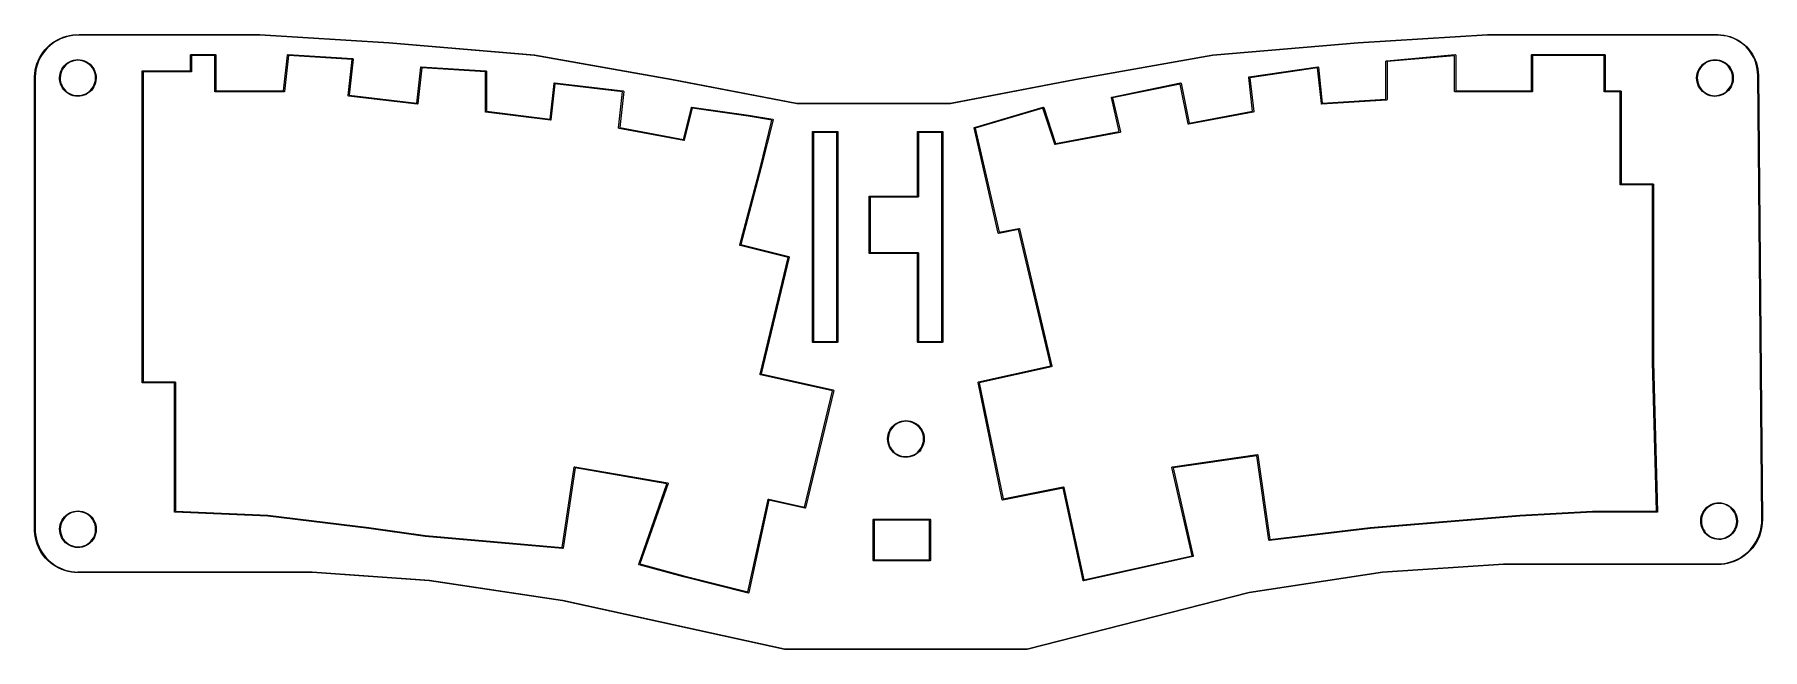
# Model space of a CAD drawing. Extents: x 11 to 266, y -108 to -18.
import ezdxf

# ---------------------------------------------------------------- set-up
doc = ezdxf.new("R2010")
doc.units = 0
doc.layers.add('BLACK', color=7, linetype='CONTINUOUS')

msp = doc.modelspace()

# ---------------------------------------------------------------- linework, layer by layer
at = {"layer": 'BLACK', "linetype": 'CONTINUOUS'}
for p, q in [((16.4889, -17.8632), (16.9647, -17.8241)), ((16.9647, -17.8241), (17.4406, -17.8207)), ((17.4406, -17.8207), (17.4407, -17.8207)), ((17.4407, -17.8207), (44.0531, -17.8094)), ((44.0531, -17.8094), (44.0547, -17.81)), ((44.0547, -17.81), (44.0563, -17.8095)), ((44.0563, -17.8095), (63.1063, -19.0001)), ((205.975, -19.0001), (225.025, -17.8095)), ((225.025, -17.8095), (225.027, -17.81)), ((225.027, -17.81), (225.028, -17.8094)), ((225.028, -17.8094), (258.961, -17.8094)), ((258.961, -17.8094), (259.432, -17.8279)), ((259.432, -17.8279), (259.9, -17.8833)), ((12.0848, -20.4479), (12.3798, -20.0725)), ((12.4527, -20.1343), (12.1621, -20.5041)), ((12.3798, -20.0725), (12.7021, -19.7202)), ((12.7702, -19.7873), (12.4527, -20.1343)), ((12.7021, -19.7202), (13.0498, -19.3929)), ((13.1127, -19.4649), (12.7702, -19.7873)), ((13.0498, -19.3929), (13.421, -19.0926)), ((13.4783, -19.1691), (13.1127, -19.4649)), ((13.421, -19.0926), (13.8135, -18.8208)), ((13.865, -18.9014), (13.4783, -19.1691)), ((13.8135, -18.8208), (14.2253, -18.5791)), ((14.2706, -18.6633), (13.865, -18.9014)), ((14.2253, -18.5791), (14.654, -18.3689)), ((14.6929, -18.4562), (14.2706, -18.6633)), ((14.654, -18.3689), (15.0973, -18.1912)), ((15.1295, -18.2813), (14.6929, -18.4562)), ((15.0973, -18.1912), (15.5525, -18.0473)), ((15.5779, -18.1394), (15.1295, -18.2813)), ((15.5525, -18.0473), (16.0172, -17.9377)), ((16.0357, -18.0315), (15.5779, -18.1394)), ((16.0172, -17.9377), (16.4889, -17.8632)), ((16.5002, -17.9581), (16.0357, -18.0315)), ((16.969, -17.9196), (16.5002, -17.9581)), ((17.4296, -17.9163), (16.969, -17.9196)), ((17.4392, -17.9206), (17.4296, -17.9163)), ((17.44, -17.9203), (17.4392, -17.9206)), ((17.4407, -17.9207), (17.44, -17.9203)), ((44.0516, -17.9094), (17.4407, -17.9207)), ((63.0996, -19.0999), (44.0516, -17.9094)), ((84.528, -20.8856), (63.0996, -19.0999)), ((63.1063, -19.0001), (63.1068, -19.0004)), ((63.1068, -19.0004), (63.1073, -19.0002)), ((63.1073, -19.0002), (84.5386, -20.7861)), ((184.543, -20.7861), (205.974, -19.0002)), ((205.982, -19.0999), (184.553, -20.8856)), ((205.974, -19.0002), (205.975, -19.0004)), ((205.975, -19.0004), (205.975, -19.0001)), ((225.03, -17.9094), (205.982, -19.0999)), ((258.961, -17.9094), (225.03, -17.9094)), ((258.971, -17.9052), (258.961, -17.9094)), ((259.425, -17.923), (258.971, -17.9052)), ((259.885, -17.9776), (259.425, -17.923)), ((260.34, -18.0681), (259.885, -17.9776)), ((259.9, -17.8833), (260.363, -17.9752)), ((260.787, -18.194), (260.34, -18.0681)), ((260.363, -17.9752), (260.816, -18.1032)), ((261.222, -18.3545), (260.787, -18.194)), ((260.816, -18.1032), (261.258, -18.2663)), ((261.643, -18.5487), (261.222, -18.3545)), ((261.258, -18.2663), (261.687, -18.4637)), ((262.048, -18.7754), (261.643, -18.5487)), ((261.687, -18.4637), (262.098, -18.694)), ((262.434, -19.0331), (262.048, -18.7754)), ((262.098, -18.694), (262.49, -18.9559)), ((262.798, -19.3203), (262.434, -19.0331)), ((262.49, -18.9559), (262.86, -19.2477)), ((263.139, -19.6351), (262.798, -19.3203)), ((262.86, -19.2477), (263.206, -19.5677)), ((263.453, -19.9758), (263.139, -19.6351)), ((263.206, -19.5677), (263.526, -19.9138)), ((263.741, -20.3401), (263.453, -19.9758)), ((263.526, -19.9138), (263.818, -20.284)), ((263.998, -20.7258), (263.741, -20.3401)), ((263.818, -20.284), (264.08, -20.6759)), ((10.9671, -23.0604), (11.07, -22.5942)), ((11.1625, -22.6183), (11.0612, -23.0775)), ((11.07, -22.5942), (11.2075, -22.1369)), ((11.298, -22.1678), (11.1625, -22.6183)), ((11.2075, -22.1369), (11.3788, -21.6912)), ((11.4667, -21.7288), (11.298, -22.1678)), ((11.3788, -21.6912), (11.5829, -21.2595)), ((11.6677, -21.3036), (11.4667, -21.7288)), ((11.5829, -21.2595), (11.8186, -20.8443)), ((11.9, -20.8946), (11.6677, -21.3036)), ((11.8186, -20.8443), (12.0848, -20.4479)), ((12.1621, -20.5041), (11.9, -20.8946)), ((14.8695, -22.9268), (15.04, -22.6501)), ((15.1179, -22.7049), (14.9534, -22.9718)), ((15.04, -22.6501), (15.2425, -22.396)), ((15.3133, -22.4597), (15.1179, -22.7049)), ((15.2425, -22.396), (15.4741, -22.168)), ((15.5367, -22.2398), (15.3133, -22.4597)), ((15.4741, -22.168), (15.7314, -21.9695)), ((15.7849, -22.0483), (15.5367, -22.2398)), ((15.7314, -21.9695), (16.0106, -21.8034)), ((16.0543, -21.888), (15.7849, -22.0483)), ((16.0106, -21.8034), (16.3079, -21.672)), ((16.3411, -21.7613), (16.0543, -21.888)), ((16.3079, -21.672), (16.6187, -21.5773)), ((16.6409, -21.6699), (16.3411, -21.7613)), ((16.6187, -21.5773), (16.9387, -21.5206)), ((16.9496, -21.6152), (16.6409, -21.6699)), ((16.9387, -21.5206), (17.2631, -21.5027)), ((17.2626, -21.5979), (16.9496, -21.6152)), ((17.5755, -21.6184), (17.2626, -21.5979)), ((17.2631, -21.5027), (17.5874, -21.5239)), ((17.8836, -21.6764), (17.5755, -21.6184)), ((17.5874, -21.5239), (17.9068, -21.584)), ((18.1825, -21.7709), (17.8836, -21.6764)), ((17.9068, -21.584), (18.2166, -21.682)), ((18.4678, -21.9007), (18.1825, -21.7709)), ((18.2166, -21.682), (18.5124, -21.8165)), ((18.7356, -22.0638), (18.4678, -21.9007)), ((18.5124, -21.8165), (18.7899, -21.9856)), ((18.9818, -22.2579), (18.7356, -22.0638)), ((18.7899, -21.9856), (19.0451, -22.1867)), ((19.2029, -22.4801), (18.9818, -22.2579)), ((19.0451, -22.1867), (19.2743, -22.4171)), ((19.3956, -22.7273), (19.2029, -22.4801)), ((19.2743, -22.4171), (19.4741, -22.6734)), ((19.5573, -22.9959), (19.3956, -22.7273)), ((19.4741, -22.6734), (19.6417, -22.9518)), ((33.8578, -20.836), (33.8596, -20.8262)), ((33.8578, -23.1422), (33.8578, -20.836)), ((33.859, -20.8229), (33.8606, -20.82)), ((33.8596, -20.8262), (33.859, -20.8229)), ((33.8606, -20.82), (33.8624, -20.8103)), ((33.8624, -20.8103), (33.8749, -20.7954)), ((33.8749, -20.7954), (33.8846, -20.7785)), ((33.8846, -20.7785), (33.891, -20.7762)), ((33.891, -20.7762), (33.8953, -20.771)), ((33.8953, -20.771), (33.9145, -20.7676)), ((33.9145, -20.7676), (33.9328, -20.761)), ((33.9328, -20.761), (37.5047, -20.761)), ((37.4297, -20.911), (34.0078, -20.911)), ((34.0078, -20.911), (34.0078, -23.2172)), ((37.4297, -26.1938), (37.4297, -20.911)), ((37.5047, -20.761), (37.5145, -20.7627)), ((37.5145, -20.7627), (37.5177, -20.7621)), ((37.5177, -20.7621), (37.5206, -20.7638)), ((37.5206, -20.7638), (37.5304, -20.7655)), ((37.5304, -20.7655), (37.5453, -20.778)), ((37.5453, -20.778), (37.5622, -20.7877)), ((37.5622, -20.7877), (37.5645, -20.7941)), ((37.5645, -20.7941), (37.5697, -20.7985)), ((37.5697, -20.7985), (37.5731, -20.8176)), ((37.5731, -20.8176), (37.5797, -20.836)), ((37.5797, -20.836), (37.5797, -26.1188)), ((47.5579, -26.1188), (48.1458, -20.8277)), ((48.287, -20.9153), (47.6996, -26.2021)), ((48.1458, -20.8277), (48.1478, -20.8211)), ((48.1474, -20.8183), (48.1494, -20.8154)), ((48.1478, -20.8211), (48.1474, -20.8183)), ((48.1494, -20.8154), (48.1531, -20.8027)), ((48.1531, -20.8027), (48.166, -20.7904)), ((48.166, -20.7904), (48.1758, -20.7756)), ((48.1758, -20.7756), (48.184, -20.7732)), ((48.184, -20.7732), (48.1903, -20.7673)), ((48.1903, -20.7673), (48.208, -20.7661)), ((48.208, -20.7661), (48.225, -20.7611)), ((48.225, -20.7611), (57.75, -21.3564)), ((57.6621, -21.5012), (48.287, -20.9153)), ((57.0755, -26.7808), (57.6621, -21.5012)), ((57.8199, -21.4396), (57.2328, -26.7233)), ((57.75, -21.3564), (57.7629, -21.3595)), ((57.7629, -21.3595), (57.7665, -21.3593)), ((57.7665, -21.3593), (57.7687, -21.3609)), ((57.7687, -21.3609), (57.7754, -21.3625)), ((57.7754, -21.3625), (57.7907, -21.3771)), ((57.7907, -21.3771), (57.8078, -21.3897)), ((57.8078, -21.3897), (57.809, -21.3945)), ((57.809, -21.3945), (57.8125, -21.3979)), ((57.8125, -21.3979), (57.8149, -21.419)), ((57.8149, -21.419), (57.8199, -21.4396)), ((67.2042, -27.8964), (67.7911, -22.6136)), ((67.9323, -22.7012), (67.3449, -27.988)), ((67.7911, -22.6136), (67.7931, -22.607)), ((67.7928, -22.6043), (67.7947, -22.6013)), ((67.7931, -22.607), (67.7928, -22.6043)), ((67.7947, -22.6013), (67.7985, -22.5886)), ((67.7985, -22.5886), (67.8113, -22.5764)), ((67.8113, -22.5764), (67.8212, -22.5615)), ((67.8212, -22.5615), (67.8294, -22.5591)), ((67.8294, -22.5591), (67.8356, -22.5532)), ((67.8356, -22.5532), (67.8533, -22.5521)), ((67.8533, -22.5521), (67.8704, -22.547)), ((67.8704, -22.547), (77.3954, -23.1424)), ((77.3157, -23.2877), (67.9323, -22.7012)), ((104.766, -24.457), (84.528, -20.8856)), ((84.5386, -20.7861), (84.5408, -20.7872)), ((84.5408, -20.7872), (84.5431, -20.7867)), ((84.5431, -20.7867), (104.784, -24.3586)), ((164.298, -24.3586), (184.538, -20.7867)), ((184.553, -20.8856), (164.315, -24.457)), ((184.538, -20.7867), (184.541, -20.7872)), ((184.541, -20.7872), (184.543, -20.7861)), ((189.894, -24.036), (200.014, -22.5477)), ((199.959, -22.7074), (189.988, -24.1738)), ((200.546, -27.988), (199.959, -22.7074)), ((200.014, -22.5477), (200.027, -22.548)), ((200.027, -22.548), (200.03, -22.547)), ((200.03, -22.547), (200.033, -22.5482)), ((200.033, -22.5482), (200.04, -22.5484)), ((200.04, -22.5484), (200.058, -22.5593)), ((200.058, -22.5593), (200.077, -22.5676)), ((200.077, -22.5676), (200.079, -22.5725)), ((200.079, -22.5725), (200.084, -22.5753)), ((200.084, -22.5753), (200.091, -22.595)), ((200.091, -22.595), (200.1, -22.6136)), ((200.1, -22.6136), (200.687, -27.9004)), ((210.07, -21.7289), (210.071, -21.7244)), ((210.07, -27.3139), (210.07, -21.7289)), ((210.071, -21.7224), (210.072, -21.7195)), ((210.071, -21.7244), (210.071, -21.7224)), ((210.072, -21.7195), (210.075, -21.7033)), ((210.075, -21.7033), (210.086, -21.6907)), ((210.086, -21.6907), (210.092, -21.6759)), ((210.092, -21.6759), (210.102, -21.6717)), ((210.102, -21.6717), (210.108, -21.664)), ((210.108, -21.664), (210.124, -21.6611)), ((210.124, -21.6611), (210.139, -21.6542)), ((210.139, -21.6542), (220.259, -20.7612)), ((220.191, -20.9179), (210.22, -21.7976)), ((210.22, -21.7976), (210.22, -27.3844)), ((220.191, -26.1938), (220.191, -20.9179)), ((220.259, -20.7612), (220.276, -20.7627)), ((220.276, -20.7627), (220.279, -20.7621)), ((220.279, -20.7621), (220.281, -20.7631)), ((220.281, -20.7631), (220.285, -20.7635)), ((220.285, -20.7635), (220.304, -20.7764)), ((220.304, -20.7764), (220.323, -20.7877)), ((220.323, -20.7877), (220.324, -20.7909)), ((220.324, -20.7909), (220.327, -20.7929)), ((220.327, -20.7929), (220.333, -20.8147)), ((220.333, -20.8147), (220.341, -20.836)), ((220.341, -20.836), (220.341, -26.1188)), ((231.502, -20.836), (231.503, -20.8262)), ((231.502, -26.1188), (231.502, -20.836)), ((231.503, -20.8229), (231.505, -20.82)), ((231.503, -20.8262), (231.503, -20.8229)), ((231.505, -20.82), (231.506, -20.8103)), ((231.506, -20.8103), (231.519, -20.7954)), ((231.519, -20.7954), (231.529, -20.7785)), ((231.529, -20.7785), (231.535, -20.7762)), ((231.535, -20.7762), (231.539, -20.771)), ((231.539, -20.771), (231.558, -20.7676)), ((231.558, -20.7676), (231.577, -20.761)), ((231.577, -20.761), (242.292, -20.761)), ((231.652, -20.911), (231.652, -26.1938)), ((242.217, -20.911), (231.652, -20.911)), ((242.217, -26.1938), (242.217, -20.911)), ((242.292, -20.761), (242.302, -20.7627)), ((242.302, -20.7627), (242.305, -20.7621)), ((242.305, -20.7621), (242.308, -20.7638)), ((242.308, -20.7638), (242.318, -20.7655)), ((242.318, -20.7655), (242.333, -20.778)), ((242.333, -20.778), (242.35, -20.7877)), ((242.35, -20.7877), (242.352, -20.7941)), ((242.352, -20.7941), (242.357, -20.7985)), ((242.357, -20.7985), (242.361, -20.8176)), ((242.361, -20.8176), (242.367, -20.836)), ((242.367, -20.836), (242.367, -26.1188)), ((256.185, -22.9336), (256.355, -22.657)), ((256.433, -22.7118), (256.269, -22.9786)), ((256.355, -22.657), (256.558, -22.4029)), ((256.628, -22.4666), (256.433, -22.7118)), ((256.558, -22.4029), (256.789, -22.1749)), ((256.852, -22.2467), (256.628, -22.4666)), ((256.789, -22.1749), (257.047, -21.9764)), ((257.1, -22.0552), (256.852, -22.2467)), ((257.047, -21.9764), (257.326, -21.8103)), ((257.369, -21.8949), (257.1, -22.0552)), ((257.326, -21.8103), (257.623, -21.6789)), ((257.656, -21.7681), (257.369, -21.8949)), ((257.623, -21.6789), (257.934, -21.5841)), ((257.956, -21.6767), (257.656, -21.7681)), ((257.934, -21.5841), (258.254, -21.5274)), ((258.265, -21.622), (257.956, -21.6767)), ((258.254, -21.5274), (258.578, -21.5096)), ((258.578, -21.6048), (258.265, -21.622)), ((258.578, -21.5096), (258.903, -21.5308)), ((258.891, -21.6253), (258.578, -21.6048)), ((259.199, -21.6832), (258.891, -21.6253)), ((258.903, -21.5308), (259.222, -21.5909)), ((259.498, -21.7778), (259.199, -21.6832)), ((259.222, -21.5909), (259.532, -21.6889)), ((259.783, -21.9075), (259.498, -21.7778)), ((259.532, -21.6889), (259.828, -21.8234)), ((260.051, -22.0706), (259.783, -21.9075)), ((259.828, -21.8234), (260.105, -21.9924)), ((260.297, -22.2647), (260.051, -22.0706)), ((260.105, -21.9924), (260.36, -22.1936)), ((260.518, -22.487), (260.297, -22.2647)), ((260.36, -22.1936), (260.589, -22.424)), ((260.711, -22.7342), (260.518, -22.487)), ((260.589, -22.424), (260.789, -22.6802)), ((260.872, -23.0027), (260.711, -22.7342)), ((260.789, -22.6802), (260.957, -22.9586)), ((264.225, -21.1305), (263.998, -20.7258)), ((264.08, -20.6759), (264.31, -21.0871)), ((264.419, -21.5517), (264.225, -21.1305)), ((264.31, -21.0871), (264.507, -21.5152)), ((264.58, -21.9869), (264.419, -21.5517)), ((264.507, -21.5152), (264.67, -21.9574)), ((264.706, -22.4334), (264.58, -21.9869)), ((264.67, -21.9574), (264.798, -22.4111)), ((264.796, -22.8884), (264.706, -22.4334)), ((264.851, -23.349), (264.796, -22.8884)), ((264.798, -22.4111), (264.89, -22.8734)), ((264.89, -22.8734), (264.946, -23.3415)), ((10.867, -24.0094), (10.8993, -23.5331)), ((10.8673, -24.0102), (10.867, -24.0094)), ((10.867, -24.011), (10.8673, -24.0102)), ((10.867, -90.4937), (10.867, -24.011)), ((10.8993, -23.5331), (10.9671, -23.0604)), ((10.9944, -23.5431), (10.9633, -24.002)), ((10.9633, -24.002), (10.967, -24.011)), ((10.967, -24.011), (10.967, -90.4937)), ((11.0612, -23.0775), (10.9944, -23.5431)), ((14.5491, -24.1744), (14.5721, -23.8502)), ((14.5492, -24.1754), (14.5491, -24.1744)), ((14.5653, -24.4989), (14.5492, -24.1754)), ((14.6203, -24.8192), (14.5653, -24.4989)), ((14.5721, -23.8502), (14.6338, -23.5312)), ((14.7134, -25.1305), (14.6203, -24.8192)), ((14.6338, -23.5312), (14.7334, -23.2219)), ((14.6665, -23.8627), (14.6444, -24.1754)), ((14.6444, -24.1754), (14.66, -24.4885)), ((14.66, -24.4885), (14.7131, -24.7975)), ((14.7261, -23.5549), (14.6665, -23.8627)), ((14.7131, -24.7975), (14.8029, -25.0978)), ((14.8433, -25.4284), (14.7134, -25.1305)), ((14.8222, -23.2565), (14.7261, -23.5549)), ((14.7334, -23.2219), (14.8695, -22.9268)), ((14.8029, -25.0978), (14.9281, -25.3852)), ((14.9534, -22.9718), (14.8222, -23.2565)), ((15.008, -25.7086), (14.8433, -25.4284)), ((14.9281, -25.3852), (15.087, -25.6554)), ((19.3643, -25.7226), (19.5316, -25.4575)), ((19.5316, -25.4575), (19.6658, -25.1742)), ((19.6856, -23.2819), (19.5573, -22.9959)), ((19.7542, -25.2097), (19.615, -25.5034)), ((19.6417, -22.9518), (19.7747, -23.2483)), ((19.6658, -25.1742), (19.765, -24.8768)), ((19.7786, -23.5813), (19.6856, -23.2819)), ((19.857, -24.9015), (19.7542, -25.2097)), ((19.765, -24.8768), (19.8278, -24.5697)), ((19.7747, -23.2483), (19.8711, -23.5586)), ((19.8349, -23.8897), (19.7786, -23.5813)), ((19.8278, -24.5697), (19.8532, -24.2572)), ((19.8538, -24.2027), (19.8349, -23.8897)), ((19.8532, -24.2572), (19.8538, -24.2027)), ((19.9221, -24.5831), (19.857, -24.9015)), ((19.8711, -23.5586), (19.9294, -23.8783)), ((19.9484, -24.2592), (19.9221, -24.5831)), ((19.9294, -23.8783), (19.949, -24.2027)), ((19.949, -24.2027), (19.9484, -24.2592)), ((26.7141, -23.2172), (26.7158, -23.2075)), ((26.7141, -69.0563), (26.7141, -23.2172)), ((26.7152, -23.2042), (26.7169, -23.2013)), ((26.7158, -23.2075), (26.7152, -23.2042)), ((26.7169, -23.2013), (26.7186, -23.1916)), ((26.7186, -23.1916), (26.7311, -23.1766)), ((26.7311, -23.1766), (26.7409, -23.1598)), ((26.7409, -23.1598), (26.7472, -23.1574)), ((26.7472, -23.1574), (26.7516, -23.1523)), ((26.7516, -23.1523), (26.7708, -23.1489)), ((26.7708, -23.1489), (26.7891, -23.1422)), ((26.7891, -23.1422), (33.8578, -23.1422)), ((33.9328, -23.2922), (26.8641, -23.2922)), ((26.8641, -23.2922), (26.8641, -68.9813)), ((33.9511, -23.2855), (33.9328, -23.2922)), ((33.9703, -23.2822), (33.9511, -23.2855)), ((33.9747, -23.277), (33.9703, -23.2822)), ((33.981, -23.2747), (33.9747, -23.277)), ((33.9908, -23.2578), (33.981, -23.2747)), ((34.0033, -23.2429), (33.9908, -23.2578)), ((34.005, -23.2331), (34.0033, -23.2429)), ((34.0067, -23.2302), (34.005, -23.2331)), ((34.0078, -23.2172), (34.0061, -23.2269)), ((34.0061, -23.2269), (34.0067, -23.2302)), ((77.3157, -29.1703), (77.3157, -23.2877)), ((77.3954, -23.1424), (77.4013, -23.1438)), ((77.4013, -23.1438), (77.4037, -23.1433)), ((77.4037, -23.1433), (77.4068, -23.1451)), ((77.4068, -23.1451), (77.4207, -23.1485)), ((77.4207, -23.1485), (77.4332, -23.1604)), ((77.4332, -23.1604), (77.4481, -23.169)), ((77.4481, -23.169), (77.4513, -23.1776)), ((77.4513, -23.1776), (77.4579, -23.1838)), ((77.4579, -23.1838), (77.4598, -23.201)), ((77.4598, -23.201), (77.4657, -23.2172)), ((77.4657, -23.2172), (77.4657, -29.1041)), ((86.8496, -30.2771), (87.4365, -24.9949)), ((87.5772, -25.0865), (86.9902, -30.3692)), ((87.4365, -24.9949), (87.4394, -24.985)), ((87.4392, -24.9816), (87.4411, -24.979)), ((87.4394, -24.985), (87.4392, -24.9816)), ((87.4411, -24.979), (87.4438, -24.9699)), ((87.4438, -24.9699), (87.4581, -24.9563)), ((87.4581, -24.9563), (87.4698, -24.9405)), ((87.4698, -24.9405), (87.4762, -24.939)), ((87.4762, -24.939), (87.4809, -24.9345)), ((87.4809, -24.9345), (87.5006, -24.9332)), ((87.5006, -24.9332), (87.5198, -24.9287)), ((87.5198, -24.9287), (97.6401, -26.1193)), ((97.5486, -26.2596), (87.5772, -25.0865)), ((123.22, -28.0288), (104.766, -24.457)), ((104.784, -24.3586), (104.784, -24.3588)), ((104.784, -24.3588), (104.785, -24.3587)), ((104.785, -24.3587), (123.235, -27.9297)), ((145.847, -27.9297), (164.297, -24.3587)), ((164.315, -24.457), (145.861, -28.0288)), ((164.297, -24.3588), (164.298, -24.3586)), ((164.297, -24.3587), (164.297, -24.3588)), ((169.649, -27.0133), (179.769, -24.9297)), ((179.726, -25.0918), (169.755, -27.1446)), ((180.902, -30.971), (179.726, -25.0918)), ((179.769, -24.9297), (179.78, -24.9294)), ((179.78, -24.9294), (179.783, -24.9282)), ((179.783, -24.9282), (179.786, -24.9292)), ((179.786, -24.9292), (179.795, -24.9289)), ((179.795, -24.9289), (179.813, -24.9383)), ((179.813, -24.9383), (179.831, -24.9446)), ((179.831, -24.9446), (179.835, -24.9502)), ((179.835, -24.9502), (179.841, -24.9533)), ((179.841, -24.9533), (179.848, -24.9716)), ((179.848, -24.9716), (179.858, -24.9884)), ((179.858, -24.9884), (181.034, -30.8689)), ((189.83, -24.108), (189.831, -24.1048)), ((189.831, -24.1109), (189.83, -24.108)), ((189.83, -24.1189), (189.831, -24.1109)), ((190.417, -29.1095), (189.83, -24.1189)), ((189.831, -24.1048), (189.832, -24.0929)), ((189.832, -24.0929), (189.842, -24.0775)), ((189.842, -24.0775), (189.849, -24.0603)), ((189.849, -24.0603), (189.856, -24.0566)), ((189.856, -24.0566), (189.86, -24.05)), ((189.86, -24.05), (189.878, -24.0447)), ((189.878, -24.0447), (189.894, -24.036)), ((189.988, -24.1738), (190.575, -29.1616)), ((255.864, -24.1812), (255.887, -23.8571)), ((255.864, -24.1822), (255.864, -24.1812)), ((255.88, -24.5058), (255.864, -24.1822)), ((255.935, -24.8261), (255.88, -24.5058)), ((255.887, -23.8571), (255.949, -23.5381)), ((256.029, -25.1374), (255.935, -24.8261)), ((255.949, -23.5381), (256.049, -23.2287)), ((255.982, -23.8695), (255.96, -24.1822)), ((255.96, -24.1822), (255.975, -24.4954)), ((255.975, -24.4954), (256.028, -24.8043)), ((256.041, -23.5617), (255.982, -23.8695)), ((256.028, -24.8043), (256.118, -25.1047)), ((256.158, -25.4353), (256.029, -25.1374)), ((256.137, -23.2633), (256.041, -23.5617)), ((256.049, -23.2287), (256.185, -22.9336)), ((256.118, -25.1047), (256.243, -25.3921)), ((256.269, -22.9786), (256.137, -23.2633)), ((256.323, -25.7154), (256.158, -25.4353)), ((256.243, -25.3921), (256.402, -25.6623)), ((260.679, -25.7295), (260.847, -25.4644)), ((260.847, -25.4644), (260.981, -25.1811)), ((261.001, -23.2888), (260.872, -23.0027)), ((261.069, -25.2166), (260.93, -25.5103)), ((260.957, -22.9586), (261.09, -23.2551)), ((260.981, -25.1811), (261.08, -24.8837)), ((261.094, -23.5882), (261.001, -23.2888)), ((261.172, -24.9083), (261.069, -25.2166)), ((261.08, -24.8837), (261.143, -24.5765)), ((261.09, -23.2551), (261.186, -23.5655)), ((261.15, -23.8966), (261.094, -23.5882)), ((261.143, -24.5765), (261.168, -24.2641)), ((261.169, -24.2095), (261.15, -23.8966)), ((261.168, -24.2641), (261.169, -24.2095)), ((261.237, -24.59), (261.172, -24.9083)), ((261.186, -23.5655), (261.245, -23.8852)), ((261.264, -24.2661), (261.237, -24.59)), ((261.245, -23.8852), (261.264, -24.2095)), ((261.264, -24.2095), (261.264, -24.2661)), ((264.868, -23.8024), (264.851, -23.349)), ((264.864, -23.8125), (264.868, -23.8024)), ((264.864, -23.8127), (264.864, -23.8125)), ((264.864, -23.813), (264.864, -23.8127)), ((265.46, -89.2974), (264.864, -23.813)), ((264.946, -23.3415), (264.964, -23.8125)), ((264.964, -23.8125), (264.964, -23.8125)), ((264.964, -23.8125), (265.56, -89.2965)), ((15.2051, -25.9669), (15.008, -25.7086)), ((15.087, -25.6554), (15.2772, -25.9047)), ((15.4319, -26.1997), (15.2051, -25.9669)), ((15.2772, -25.9047), (15.496, -26.1292)), ((15.6849, -26.4035), (15.4319, -26.1997)), ((15.496, -26.1292), (15.7401, -26.3259)), ((15.9607, -26.5755), (15.6849, -26.4035)), ((15.7401, -26.3259), (16.0061, -26.4918)), ((16.2551, -26.7131), (15.9607, -26.5755)), ((16.0061, -26.4918), (16.2901, -26.6245)), ((16.5639, -26.8143), (16.2551, -26.7131)), ((16.2901, -26.6245), (16.588, -26.7222)), ((16.8826, -26.8777), (16.5639, -26.8143)), ((16.588, -26.7222), (16.8955, -26.7833)), ((17.2066, -26.9023), (16.8826, -26.8777)), ((16.8955, -26.7833), (17.2081, -26.8071)), ((17.5312, -26.8879), (17.2066, -26.9023)), ((17.2081, -26.8071), (17.5213, -26.7931)), ((17.5213, -26.7931), (17.8305, -26.7417)), ((17.8518, -26.8345), (17.5312, -26.8879)), ((17.8305, -26.7417), (18.1313, -26.6534)), ((18.1636, -26.743), (17.8518, -26.8345)), ((18.1313, -26.6534), (18.4194, -26.5297)), ((18.4622, -26.6148), (18.1636, -26.743)), ((18.4194, -26.5297), (18.6904, -26.3722)), ((18.7432, -26.4515), (18.4622, -26.6148)), ((18.6904, -26.3722), (18.9407, -26.1833)), ((19.0025, -26.2558), (18.7432, -26.4515)), ((18.9407, -26.1833), (19.1663, -25.9658)), ((19.2365, -26.0302), (19.0025, -26.2558)), ((19.1663, -25.9658), (19.3643, -25.7226)), ((19.4416, -25.7782), (19.2365, -26.0302)), ((19.615, -25.5034), (19.4416, -25.7782)), ((37.4364, -26.2121), (37.4297, -26.1938)), ((37.4398, -26.2313), (37.4364, -26.2121)), ((37.445, -26.2356), (37.4398, -26.2313)), ((37.4473, -26.242), (37.445, -26.2356)), ((37.4641, -26.2517), (37.4473, -26.242)), ((37.4791, -26.2642), (37.4641, -26.2517)), ((37.4888, -26.266), (37.4791, -26.2642)), ((37.4917, -26.2676), (37.4888, -26.266)), ((37.495, -26.2671), (37.4917, -26.2676)), ((37.5047, -26.2688), (37.495, -26.2671)), ((47.625, -26.2688), (37.5047, -26.2688)), ((37.5797, -26.1188), (47.5579, -26.1188)), ((47.6396, -26.2635), (47.625, -26.2688)), ((47.6551, -26.2625), (47.6396, -26.2635)), ((47.663, -26.2549), (47.6551, -26.2625)), ((47.6732, -26.2512), (47.663, -26.2549)), ((47.681, -26.2378), (47.6732, -26.2512)), ((47.6923, -26.227), (47.681, -26.2378)), ((47.6975, -26.2093), (47.6923, -26.227)), ((47.6989, -26.2068), (47.6975, -26.2093)), ((47.6996, -26.2021), (47.6986, -26.2053)), ((47.6986, -26.2053), (47.6989, -26.2068)), ((57.0801, -26.7995), (57.0755, -26.7808)), ((57.0812, -26.8187), (57.0801, -26.7995)), ((57.086, -26.8238), (57.0812, -26.8187)), ((57.0876, -26.8307), (57.086, -26.8238)), ((57.1031, -26.8421), (57.0876, -26.8307)), ((57.1163, -26.8561), (57.1031, -26.8421)), ((57.1262, -26.859), (57.1163, -26.8561)), ((57.1289, -26.8611), (57.1262, -26.859)), ((57.1322, -26.8608), (57.1289, -26.8611)), ((57.1413, -26.8636), (57.1322, -26.8608)), ((67.2616, -28.0542), (57.1413, -26.8636)), ((57.2328, -26.7233), (67.2042, -27.8964)), ((67.3376, -28.013), (67.3233, -28.0266)), ((67.3402, -28.0039), (67.3376, -28.013)), ((67.3422, -28.0013), (67.3402, -28.0039)), ((67.3449, -27.988), (67.342, -27.9979)), ((67.342, -27.9979), (67.3422, -28.0013)), ((96.9615, -31.5433), (97.5486, -26.2596)), ((97.7059, -26.2021), (97.1182, -31.4907)), ((97.6401, -26.1193), (97.6492, -26.122)), ((97.6492, -26.122), (97.6524, -26.1218)), ((97.6524, -26.1218), (97.6552, -26.1238)), ((97.6552, -26.1238), (97.665, -26.1268)), ((97.665, -26.1268), (97.6782, -26.1408)), ((97.6782, -26.1408), (97.6938, -26.1522)), ((97.6938, -26.1522), (97.6954, -26.159)), ((97.6954, -26.159), (97.7002, -26.1641)), ((97.7002, -26.1641), (97.7013, -26.1833)), ((97.7013, -26.1833), (97.7059, -26.2021)), ((123.235, -27.9297), (145.847, -27.9297)), ((169.589, -27.0889), (169.59, -27.086)), ((169.591, -27.0922), (169.589, -27.0889)), ((169.59, -27.0779), (169.599, -27.0596)), ((169.59, -27.086), (169.59, -27.0779)), ((169.591, -27.1039), (169.591, -27.0922)), ((170.764, -32.0877), (169.591, -27.1039)), ((169.599, -27.0596), (169.605, -27.0402)), ((169.605, -27.0402), (169.61, -27.0372)), ((169.61, -27.0372), (169.613, -27.0321)), ((169.613, -27.0321), (169.632, -27.024)), ((169.632, -27.024), (169.649, -27.0133)), ((169.755, -27.1446), (170.928, -32.1297)), ((200.554, -28.0039), (200.546, -27.988)), ((200.558, -28.0212), (200.554, -28.0039)), ((210.15, -27.4593), (200.625, -28.0546)), ((200.687, -27.9004), (210.07, -27.3139)), ((210.166, -27.4523), (210.15, -27.4593)), ((210.183, -27.4493), (210.166, -27.4523)), ((210.189, -27.4424), (210.183, -27.4493)), ((210.197, -27.4387), (210.189, -27.4424)), ((210.205, -27.4233), (210.197, -27.4387)), ((210.216, -27.41), (210.205, -27.4233)), ((210.218, -27.3959), (210.216, -27.41)), ((210.22, -27.3928), (210.218, -27.3959)), ((210.22, -27.3844), (210.219, -27.3904)), ((210.219, -27.3904), (210.22, -27.3928)), ((220.197, -26.2121), (220.191, -26.1938)), ((220.201, -26.2313), (220.197, -26.2121)), ((220.206, -26.2356), (220.201, -26.2313)), ((220.208, -26.242), (220.206, -26.2356)), ((220.225, -26.2517), (220.208, -26.242)), ((220.24, -26.2642), (220.225, -26.2517)), ((220.25, -26.266), (220.24, -26.2642)), ((220.253, -26.2676), (220.25, -26.266)), ((220.256, -26.2671), (220.253, -26.2676)), ((220.266, -26.2688), (220.256, -26.2671)), ((231.577, -26.2688), (220.266, -26.2688)), ((220.341, -26.1188), (231.502, -26.1188)), ((231.595, -26.2621), (231.577, -26.2688)), ((231.614, -26.2587), (231.595, -26.2621)), ((231.619, -26.2535), (231.614, -26.2587)), ((231.625, -26.2512), (231.619, -26.2535)), ((231.635, -26.2344), (231.625, -26.2512)), ((231.647, -26.2194), (231.635, -26.2344)), ((231.649, -26.2097), (231.647, -26.2194)), ((231.651, -26.2068), (231.649, -26.2097)), ((231.652, -26.1938), (231.65, -26.2035)), ((231.65, -26.2035), (231.651, -26.2068)), ((242.224, -26.2121), (242.217, -26.1938)), ((242.227, -26.2313), (242.224, -26.2121)), ((242.233, -26.2356), (242.227, -26.2313)), ((242.235, -26.242), (242.233, -26.2356)), ((242.252, -26.2517), (242.235, -26.242)), ((242.267, -26.2642), (242.252, -26.2517)), ((242.276, -26.266), (242.267, -26.2642)), ((242.279, -26.2676), (242.276, -26.266)), ((242.283, -26.2671), (242.279, -26.2676)), ((242.292, -26.2688), (242.283, -26.2671)), ((244.599, -26.2688), (242.292, -26.2688)), ((242.367, -26.1188), (244.674, -26.1188)), ((244.599, -39.886), (244.599, -26.2688)), ((244.674, -26.1188), (244.683, -26.1205)), ((244.683, -26.1205), (244.687, -26.1199)), ((244.687, -26.1199), (244.69, -26.1216)), ((244.69, -26.1216), (244.699, -26.1233)), ((244.699, -26.1233), (244.714, -26.1358)), ((244.714, -26.1358), (244.731, -26.1456)), ((244.731, -26.1456), (244.733, -26.1519)), ((244.733, -26.1519), (244.739, -26.1563)), ((244.739, -26.1563), (244.742, -26.1755)), ((244.742, -26.1755), (244.749, -26.1938)), ((244.749, -26.1938), (244.749, -39.811)), ((256.52, -25.9738), (256.323, -25.7154)), ((256.402, -25.6623), (256.592, -25.9115)), ((256.747, -26.2065), (256.52, -25.9738)), ((256.592, -25.9115), (256.811, -26.1361)), ((257, -26.4104), (256.747, -26.2065)), ((256.811, -26.1361), (257.055, -26.3327)), ((257.276, -26.5823), (257, -26.4104)), ((257.055, -26.3327), (257.321, -26.4986)), ((257.57, -26.7199), (257.276, -26.5823)), ((257.321, -26.4986), (257.605, -26.6314)), ((257.879, -26.8211), (257.57, -26.7199)), ((257.605, -26.6314), (257.903, -26.729)), ((258.198, -26.8845), (257.879, -26.8211)), ((257.903, -26.729), (258.211, -26.7902)), ((258.522, -26.9092), (258.198, -26.8845)), ((258.211, -26.7902), (258.523, -26.814)), ((258.846, -26.8947), (258.522, -26.9092)), ((258.523, -26.814), (258.836, -26.8)), ((258.836, -26.8), (259.146, -26.7485)), ((259.167, -26.8414), (258.846, -26.8947)), ((259.146, -26.7485), (259.446, -26.6603)), ((259.479, -26.7499), (259.167, -26.8414)), ((259.446, -26.6603), (259.735, -26.5365)), ((259.777, -26.6216), (259.479, -26.7499)), ((259.735, -26.5365), (260.006, -26.3791)), ((260.058, -26.4584), (259.777, -26.6216)), ((260.006, -26.3791), (260.256, -26.1902)), ((260.318, -26.2626), (260.058, -26.4584)), ((260.256, -26.1902), (260.482, -25.9726)), ((260.552, -26.0371), (260.318, -26.2626)), ((260.482, -25.9726), (260.679, -25.7295)), ((260.757, -25.7851), (260.552, -26.0371)), ((260.93, -25.5103), (260.757, -25.7851)), ((67.2808, -28.0497), (67.2616, -28.0542)), ((67.3005, -28.0484), (67.2808, -28.0497)), ((67.3052, -28.0439), (67.3005, -28.0484)), ((67.3115, -28.0424), (67.3052, -28.0439)), ((67.3233, -28.0266), (67.3115, -28.0424)), ((77.3208, -29.1845), (77.3157, -29.1703)), ((77.3216, -29.1995), (77.3208, -29.1845)), ((77.3293, -29.2078), (77.3216, -29.1995)), ((77.3332, -29.2185), (77.3293, -29.2078)), ((77.3463, -29.2261), (77.3332, -29.2185)), ((77.3565, -29.2371), (77.3463, -29.2261)), ((77.3755, -29.2429), (77.3565, -29.2371)), ((77.3777, -29.2442), (77.3755, -29.2429)), ((77.3789, -29.244), (77.3777, -29.2442)), ((77.3814, -29.2448), (77.3789, -29.244)), ((86.9064, -30.4354), (77.3814, -29.2448)), ((77.4657, -29.1041), (86.8496, -30.2771)), ((86.9259, -30.4309), (86.9064, -30.4354)), ((86.9458, -30.4297), (86.9259, -30.4309)), ((86.9503, -30.4253), (86.9458, -30.4297)), ((86.9564, -30.424), (86.9503, -30.4253)), ((86.9685, -30.408), (86.9564, -30.424)), ((86.9829, -30.3942), (86.9685, -30.408)), ((86.9854, -30.3856), (86.9829, -30.3942)), ((86.9874, -30.383), (86.9854, -30.3856)), ((86.9902, -30.3692), (86.9872, -30.3796)), ((86.9872, -30.3796), (86.9874, -30.383)), ((106.505, -33.2508), (107.679, -28.5568)), ((107.808, -28.6588), (106.634, -33.3557)), ((107.679, -28.5568), (107.68, -28.5534)), ((107.68, -28.5517), (107.682, -28.5493)), ((107.68, -28.5534), (107.68, -28.5517)), ((107.682, -28.5493), (107.69, -28.533)), ((107.69, -28.533), (107.702, -28.5238)), ((107.702, -28.5238), (107.712, -28.5113)), ((107.712, -28.5113), (107.722, -28.5091)), ((107.722, -28.5091), (107.731, -28.5029)), ((107.731, -28.5029), (107.747, -28.504)), ((107.747, -28.504), (107.762, -28.5008)), ((107.762, -28.5008), (116.097, -29.6914)), ((116.075, -29.8398), (107.808, -28.6588)), ((119.565, -30.4216), (116.075, -29.8398)), ((116.097, -29.6914), (116.098, -29.6918)), ((116.098, -29.6918), (116.098, -29.6917)), ((116.098, -29.6917), (119.67, -30.287)), ((117.799, -37.4861), (119.565, -30.4216)), ((119.731, -30.3792), (117.945, -37.5229)), ((119.67, -30.287), (119.685, -30.2922)), ((119.685, -30.2922), (119.688, -30.2925)), ((119.688, -30.2925), (119.69, -30.294)), ((119.69, -30.294), (119.695, -30.2957)), ((119.695, -30.2957), (119.709, -30.3126)), ((119.709, -30.3126), (119.725, -30.3281)), ((119.725, -30.3281), (119.726, -30.3318)), ((119.726, -30.3318), (119.728, -30.3347)), ((119.728, -30.3347), (119.728, -30.357)), ((119.728, -30.357), (119.731, -30.3792)), ((123.225, -28.0278), (123.22, -28.0288)), ((123.23, -28.0297), (123.225, -28.0278)), ((145.852, -28.0297), (123.23, -28.0297)), ((145.856, -28.0278), (145.852, -28.0297)), ((145.861, -28.0288), (145.856, -28.0278)), ((149.402, -31.4796), (159.523, -28.5031)), ((159.496, -28.6674), (149.513, -31.6036)), ((161.259, -33.9566), (159.496, -28.6674)), ((159.523, -28.5031), (159.53, -28.5022)), ((159.53, -28.5022), (159.533, -28.5008)), ((159.533, -28.5008), (159.536, -28.5015)), ((159.536, -28.5015), (159.549, -28.5002)), ((159.549, -28.5002), (159.565, -28.5075)), ((159.565, -28.5075), (159.583, -28.5111)), ((159.583, -28.5111), (159.588, -28.5175)), ((159.588, -28.5175), (159.596, -28.5207)), ((159.596, -28.5207), (159.604, -28.537)), ((159.604, -28.537), (159.615, -28.5513)), ((159.615, -28.5513), (161.38, -33.8471)), ((190.514, -29.2441), (180.989, -31.03)), ((181.034, -30.8689), (190.417, -29.1095)), ((190.529, -29.2354), (190.514, -29.2441)), ((190.545, -29.2305), (190.529, -29.2354)), ((190.55, -29.2227), (190.545, -29.2305)), ((190.558, -29.2179), (190.55, -29.2227)), ((190.564, -29.2018), (190.558, -29.2179)), ((190.573, -29.1876), (190.564, -29.2018)), ((190.574, -29.1728), (190.573, -29.1876)), ((190.575, -29.1616), (190.574, -29.1673)), ((190.574, -29.1673), (190.575, -29.1695)), ((190.575, -29.1695), (190.574, -29.1728)), ((200.565, -28.0263), (200.558, -28.0212)), ((200.569, -28.034), (200.565, -28.0263)), ((200.585, -28.0411), (200.569, -28.034)), ((200.599, -28.0517), (200.585, -28.0411)), ((200.612, -28.0531), (200.599, -28.0517)), ((200.616, -28.0546), (200.612, -28.0531)), ((200.618, -28.0538), (200.616, -28.0546)), ((200.625, -28.0546), (200.618, -28.0538)), ((96.9655, -31.5597), (96.9615, -31.5433)), ((96.9653, -31.5765), (96.9655, -31.5597)), ((96.9713, -31.5839), (96.9653, -31.5765)), ((96.9736, -31.5932), (96.9713, -31.5839)), ((96.9871, -31.6031), (96.9736, -31.5932)), ((96.9978, -31.6161), (96.9871, -31.6031)), ((97.0122, -31.6215), (96.9978, -31.6161)), ((97.0149, -31.6236), (97.0122, -31.6215)), ((97.0172, -31.6234), (97.0149, -31.6236)), ((97.0222, -31.6253), (97.0172, -31.6234)), ((106.547, -33.4112), (97.0222, -31.6253)), ((97.1182, -31.4907), (106.505, -33.2508)), ((125.536, -32.1469), (125.538, -32.1372)), ((125.536, -63.1032), (125.536, -32.1469)), ((125.537, -32.1339), (125.539, -32.131)), ((125.538, -32.1372), (125.537, -32.1339)), ((125.539, -32.131), (125.541, -32.1212)), ((125.541, -32.1212), (125.553, -32.1063)), ((125.553, -32.1063), (125.563, -32.0894)), ((125.563, -32.0894), (125.569, -32.0871)), ((125.569, -32.0871), (125.574, -32.0819)), ((125.574, -32.0819), (125.593, -32.0786)), ((125.593, -32.0786), (125.611, -32.0719)), ((125.611, -32.0719), (129.183, -32.0719)), ((125.686, -32.2219), (125.686, -63.0282)), ((129.108, -32.2219), (125.686, -32.2219)), ((129.108, -63.0282), (129.108, -32.2219)), ((129.183, -32.0719), (129.193, -32.0736)), ((129.193, -32.0736), (129.196, -32.073)), ((129.196, -32.073), (129.199, -32.0747)), ((129.199, -32.0747), (129.209, -32.0764)), ((129.209, -32.0764), (129.224, -32.089)), ((129.224, -32.089), (129.24, -32.0987)), ((129.24, -32.0987), (129.243, -32.1051)), ((129.243, -32.1051), (129.248, -32.1094)), ((129.248, -32.1094), (129.251, -32.1286)), ((129.251, -32.1286), (129.258, -32.1469)), ((129.258, -32.1469), (129.258, -63.1032)), ((141.014, -32.1469), (141.016, -32.1372)), ((141.014, -41.5969), (141.014, -32.1469)), ((141.015, -32.1339), (141.017, -32.131)), ((141.016, -32.1372), (141.015, -32.1339)), ((141.017, -32.131), (141.019, -32.1212)), ((141.019, -32.1212), (141.031, -32.1063)), ((141.031, -32.1063), (141.041, -32.0894)), ((141.041, -32.0894), (141.047, -32.0871)), ((141.047, -32.0871), (141.052, -32.0819)), ((141.052, -32.0819), (141.071, -32.0786)), ((141.071, -32.0786), (141.089, -32.0719)), ((141.089, -32.0719), (144.661, -32.0719)), ((141.164, -32.2219), (141.164, -41.6719)), ((144.586, -32.2219), (141.164, -32.2219)), ((144.586, -63.0282), (144.586, -32.2219)), ((144.661, -32.0719), (144.671, -32.0736)), ((144.671, -32.0736), (144.674, -32.073)), ((144.674, -32.073), (144.677, -32.0747)), ((144.677, -32.0747), (144.687, -32.0764)), ((144.687, -32.0764), (144.702, -32.089)), ((144.702, -32.089), (144.719, -32.0987)), ((144.719, -32.0987), (144.721, -32.1051)), ((144.721, -32.1051), (144.726, -32.1094)), ((144.726, -32.1094), (144.729, -32.1286)), ((144.729, -32.1286), (144.736, -32.1469)), ((144.736, -32.1469), (144.736, -63.1032)), ((149.349, -31.5424), (149.357, -31.527)), ((149.35, -31.5565), (149.349, -31.5424)), ((149.349, -31.5599), (149.35, -31.5565)), ((149.35, -31.5622), (149.349, -31.5599)), ((149.35, -31.5685), (149.35, -31.5622)), ((152.922, -47.0466), (149.35, -31.5685)), ((149.357, -31.527), (149.361, -31.5101)), ((149.361, -31.5101), (149.368, -31.5047)), ((149.368, -31.5047), (149.372, -31.4967)), ((149.372, -31.4967), (149.388, -31.4899)), ((149.388, -31.4899), (149.402, -31.4796)), ((149.513, -31.6036), (153.052, -46.9419)), ((170.869, -32.2206), (161.344, -34.0066)), ((161.38, -33.8471), (170.764, -32.0877)), ((170.887, -32.2099), (170.869, -32.2206)), ((170.906, -32.2015), (170.887, -32.2099)), ((170.908, -32.197), (170.906, -32.2015)), ((170.913, -32.1945), (170.908, -32.197)), ((170.92, -32.1746), (170.913, -32.1945)), ((170.929, -32.1557), (170.92, -32.1746)), ((170.928, -32.1297), (170.929, -32.1428)), ((170.929, -32.1428), (170.93, -32.1461)), ((170.93, -32.1461), (170.929, -32.1487)), ((170.929, -32.1487), (170.929, -32.1557)), ((180.912, -30.9873), (180.902, -30.971)), ((180.918, -31.0051), (180.912, -30.9873)), ((180.925, -31.0086), (180.918, -31.0051)), ((180.928, -31.0148), (180.925, -31.0086)), ((180.946, -31.0209), (180.928, -31.0148)), ((180.963, -31.0303), (180.946, -31.0209)), ((180.974, -31.0302), (180.963, -31.0303)), ((180.977, -31.0313), (180.974, -31.0302)), ((180.98, -31.0301), (180.977, -31.0313)), ((180.989, -31.03), (180.98, -31.0301)), ((106.564, -33.4084), (106.547, -33.4112)), ((106.582, -33.4096), (106.564, -33.4084)), ((106.589, -33.4043), (106.582, -33.4096)), ((106.598, -33.4029), (106.589, -33.4043)), ((106.609, -33.3897), (106.598, -33.4029)), ((106.623, -33.3795), (106.609, -33.3897)), ((106.629, -33.3666), (106.623, -33.3795)), ((106.631, -33.3639), (106.629, -33.3666)), ((106.634, -33.3557), (106.631, -33.3614)), ((106.631, -33.3614), (106.631, -33.3639)), ((161.268, -33.968), (161.259, -33.9566)), ((161.273, -33.9817), (161.268, -33.968)), ((161.283, -33.9875), (161.273, -33.9817)), ((161.291, -33.9967), (161.283, -33.9875)), ((161.305, -33.9997), (161.291, -33.9967)), ((161.318, -34.0068), (161.305, -33.9997)), ((161.339, -34.0066), (161.318, -34.0068)), ((161.341, -34.007), (161.339, -34.0066)), ((161.342, -34.0066), (161.341, -34.007)), ((161.344, -34.0066), (161.342, -34.0066)), ((114.823, -48.7966), (117.799, -37.4861)), ((117.945, -37.5238), (114.987, -48.7613)), ((117.945, -37.5229), (117.944, -37.5235)), ((117.944, -37.5235), (117.945, -37.5238)), ((244.605, -39.9043), (244.599, -39.886)), ((244.609, -39.9235), (244.605, -39.9043)), ((244.614, -39.9278), (244.609, -39.9235)), ((244.616, -39.9342), (244.614, -39.9278)), ((244.633, -39.9439), (244.616, -39.9342)), ((244.648, -39.9564), (244.633, -39.9439)), ((244.658, -39.9582), (244.648, -39.9564)), ((244.661, -39.9598), (244.658, -39.9582)), ((244.664, -39.9593), (244.661, -39.9598)), ((244.674, -39.961), (244.664, -39.9593)), ((249.361, -39.961), (244.674, -39.961)), ((244.749, -39.811), (249.436, -39.811)), ((249.361, -66.0797), (249.361, -39.961)), ((249.436, -39.811), (249.446, -39.8127)), ((249.446, -39.8127), (249.449, -39.8121)), ((249.449, -39.8121), (249.452, -39.8138)), ((249.452, -39.8138), (249.462, -39.8155)), ((249.462, -39.8155), (249.477, -39.828)), ((249.477, -39.828), (249.494, -39.8378)), ((249.494, -39.8378), (249.496, -39.8441)), ((249.496, -39.8441), (249.501, -39.8485)), ((249.501, -39.8485), (249.504, -39.8677)), ((249.504, -39.8677), (249.511, -39.886)), ((249.511, -39.886), (249.511, -66.0787)), ((133.87, -41.6719), (133.872, -41.6622)), ((133.87, -50.0063), (133.87, -41.6719)), ((133.872, -41.6589), (133.873, -41.656)), ((133.872, -41.6622), (133.872, -41.6589)), ((133.873, -41.656), (133.875, -41.6463)), ((133.875, -41.6463), (133.887, -41.6313)), ((133.887, -41.6313), (133.897, -41.6145)), ((133.897, -41.6145), (133.904, -41.6121)), ((133.904, -41.6121), (133.908, -41.607)), ((133.908, -41.607), (133.927, -41.6036)), ((133.927, -41.6036), (133.945, -41.5969)), ((133.945, -41.5969), (141.014, -41.5969)), ((141.089, -41.7469), (134.02, -41.7469)), ((134.02, -41.7469), (134.02, -49.9313)), ((141.107, -41.7402), (141.089, -41.7469)), ((141.127, -41.7369), (141.107, -41.7402)), ((141.131, -41.7317), (141.127, -41.7369)), ((141.137, -41.7294), (141.131, -41.7317)), ((141.147, -41.7125), (141.137, -41.7294)), ((141.16, -41.6976), (141.147, -41.7125)), ((141.161, -41.6878), (141.16, -41.6976)), ((141.163, -41.6849), (141.161, -41.6878)), ((141.164, -41.6719), (141.162, -41.6817)), ((141.162, -41.6817), (141.163, -41.6849)), ((152.932, -47.0621), (152.922, -47.0466)), ((152.939, -47.0792), (152.932, -47.0621)), ((152.946, -47.083), (152.939, -47.0792)), ((152.95, -47.0896), (152.946, -47.083)), ((152.968, -47.095), (152.95, -47.0896)), ((152.984, -47.1039), (152.968, -47.095)), ((152.996, -47.1036), (152.984, -47.1039)), ((152.999, -47.1046), (152.996, -47.1036)), ((153.002, -47.1035), (152.999, -47.1046)), ((153.01, -47.1033), (153.002, -47.1035)), ((155.916, -46.5222), (153.01, -47.1033)), ((153.052, -46.9419), (155.957, -46.3609)), ((160.644, -66.6183), (155.916, -46.5222)), ((155.957, -46.3609), (155.965, -46.3607)), ((155.965, -46.3607), (155.968, -46.3595)), ((155.968, -46.3595), (155.971, -46.3606)), ((155.971, -46.3606), (155.983, -46.3603)), ((155.983, -46.3603), (155.999, -46.3691)), ((155.999, -46.3691), (156.017, -46.3743)), ((156.017, -46.3743), (156.021, -46.381)), ((156.021, -46.381), (156.028, -46.3849)), ((156.028, -46.3849), (156.035, -46.4019)), ((156.035, -46.4019), (156.045, -46.4172)), ((156.045, -46.4172), (160.808, -66.6579)), ((114.825, -48.8164), (114.823, -48.7966)), ((114.823, -48.8363), (114.825, -48.8164)), ((114.827, -48.8414), (114.823, -48.8363)), ((114.828, -48.8477), (114.827, -48.8414)), ((114.842, -48.8617), (114.828, -48.8477)), ((114.853, -48.8778), (114.842, -48.8617)), ((114.862, -48.8815), (114.853, -48.8778)), ((114.864, -48.8838), (114.862, -48.8815)), ((114.867, -48.8841), (114.864, -48.8838)), ((114.877, -48.8884), (114.867, -48.8841)), ((121.949, -50.6563), (114.877, -48.8884)), ((114.987, -48.7613), (122.057, -50.5288)), ((117.799, -67.8481), (121.949, -50.6563)), ((122.112, -50.6192), (117.963, -67.809)), ((122.057, -50.5288), (122.066, -50.5327)), ((122.066, -50.5327), (122.069, -50.5329)), ((122.069, -50.5329), (122.072, -50.5352)), ((122.072, -50.5352), (122.081, -50.5395)), ((122.081, -50.5395), (122.092, -50.555)), ((122.092, -50.555), (122.106, -50.5682)), ((122.106, -50.5682), (122.107, -50.5753)), ((122.107, -50.5753), (122.111, -50.581)), ((122.111, -50.581), (122.11, -50.6001)), ((122.11, -50.6001), (122.112, -50.6192)), ((133.877, -50.0246), (133.87, -50.0063)), ((133.88, -50.0438), (133.877, -50.0246)), ((133.886, -50.0481), (133.88, -50.0438)), ((133.888, -50.0545), (133.886, -50.0481)), ((133.905, -50.0642), (133.888, -50.0545)), ((133.92, -50.0768), (133.905, -50.0642)), ((133.93, -50.0785), (133.92, -50.0768)), ((133.932, -50.0802), (133.93, -50.0785)), ((133.936, -50.0796), (133.932, -50.0802)), ((133.945, -50.0813), (133.936, -50.0796)), ((141.014, -50.0813), (133.945, -50.0813)), ((134.02, -49.9313), (141.089, -49.9313)), ((141.014, -63.1032), (141.014, -50.0813)), ((141.089, -49.9313), (141.099, -49.933)), ((141.099, -49.933), (141.102, -49.9324)), ((141.102, -49.9324), (141.105, -49.9341)), ((141.105, -49.9341), (141.115, -49.9358)), ((141.115, -49.9358), (141.13, -49.9483)), ((141.13, -49.9483), (141.147, -49.9581)), ((141.147, -49.9581), (141.149, -49.9644)), ((141.149, -49.9644), (141.154, -49.9688)), ((141.154, -49.9688), (141.158, -49.988)), ((141.158, -49.988), (141.164, -50.0063)), ((141.164, -50.0063), (141.164, -63.0282)), ((125.543, -63.1215), (125.536, -63.1032)), ((125.546, -63.1407), (125.543, -63.1215)), ((125.551, -63.145), (125.546, -63.1407)), ((125.554, -63.1514), (125.551, -63.145)), ((125.57, -63.1611), (125.554, -63.1514)), ((125.585, -63.1737), (125.57, -63.1611)), ((125.595, -63.1754), (125.585, -63.1737)), ((125.598, -63.177), (125.595, -63.1754)), ((125.601, -63.1765), (125.598, -63.177)), ((125.611, -63.1782), (125.601, -63.1765)), ((129.183, -63.1782), (125.611, -63.1782)), ((125.686, -63.0282), (129.108, -63.0282)), ((129.201, -63.1715), (129.183, -63.1782)), ((129.22, -63.1681), (129.201, -63.1715)), ((129.225, -63.1629), (129.22, -63.1681)), ((129.231, -63.1606), (129.225, -63.1629)), ((129.241, -63.1438), (129.231, -63.1606)), ((129.253, -63.1288), (129.241, -63.1438)), ((129.255, -63.1191), (129.253, -63.1288)), ((129.257, -63.1162), (129.255, -63.1191)), ((129.258, -63.1032), (129.256, -63.1129)), ((129.256, -63.1129), (129.257, -63.1162)), ((141.021, -63.1215), (141.014, -63.1032)), ((141.024, -63.1407), (141.021, -63.1215)), ((141.029, -63.145), (141.024, -63.1407)), ((141.032, -63.1514), (141.029, -63.145)), ((141.049, -63.1611), (141.032, -63.1514)), ((141.064, -63.1737), (141.049, -63.1611)), ((141.073, -63.1754), (141.064, -63.1737)), ((141.076, -63.177), (141.073, -63.1754)), ((141.079, -63.1765), (141.076, -63.177)), ((141.089, -63.1782), (141.079, -63.1765)), ((144.661, -63.1782), (141.089, -63.1782)), ((141.164, -63.0282), (144.586, -63.0282)), ((144.679, -63.1715), (144.661, -63.1782)), ((144.699, -63.1681), (144.679, -63.1715)), ((144.703, -63.1629), (144.699, -63.1681)), ((144.709, -63.1606), (144.703, -63.1629)), ((144.719, -63.1438), (144.709, -63.1606)), ((144.732, -63.1288), (144.719, -63.1438)), ((144.733, -63.1191), (144.732, -63.1288)), ((144.735, -63.1162), (144.733, -63.1191)), ((144.736, -63.1032), (144.734, -63.1129)), ((144.734, -63.1129), (144.735, -63.1162)), ((249.361, -66.0804), (249.361, -66.0797)), ((249.361, -66.0818), (249.361, -66.0804)), ((249.954, -88.0313), (249.361, -66.0818)), ((249.511, -66.0787), (250.106, -88.1043)), ((117.801, -67.8681), (117.799, -67.8481)), ((117.8, -67.8882), (117.801, -67.8681)), ((117.804, -67.893), (117.8, -67.8882)), ((117.805, -67.8991), (117.804, -67.893)), ((117.819, -67.9129), (117.805, -67.8991)), ((117.832, -67.9289), (117.819, -67.9129)), ((117.84, -67.9323), (117.832, -67.9289)), ((117.842, -67.9344), (117.84, -67.9323)), ((117.845, -67.9346), (117.842, -67.9344)), ((117.856, -67.9389), (117.845, -67.9346)), ((128.497, -70.3036), (117.856, -67.9389)), ((117.963, -67.809), (128.604, -70.1737)), ((150.003, -68.9831), (160.644, -66.6183)), ((160.751, -66.7483), (150.107, -69.1135)), ((160.768, -66.7376), (160.751, -66.7483)), ((160.786, -66.7297), (160.768, -66.7376)), ((160.789, -66.7241), (160.786, -66.7297)), ((160.794, -66.7207), (160.789, -66.7241)), ((160.8, -66.7017), (160.794, -66.7207)), ((160.809, -66.6839), (160.8, -66.7017)), ((160.808, -66.6579), (160.808, -66.6686)), ((160.808, -66.6686), (160.809, -66.6717)), ((160.809, -66.6717), (160.808, -66.6748)), ((160.808, -66.6748), (160.809, -66.6839)), ((26.7207, -69.0746), (26.7141, -69.0563)), ((26.7241, -69.0938), (26.7207, -69.0746)), ((26.7293, -69.0982), (26.7241, -69.0938)), ((26.7316, -69.1045), (26.7293, -69.0982)), ((26.7485, -69.1143), (26.7316, -69.1045)), ((26.7634, -69.1268), (26.7485, -69.1143)), ((26.7732, -69.1285), (26.7634, -69.1268)), ((26.7761, -69.1302), (26.7732, -69.1285)), ((26.7793, -69.1296), (26.7761, -69.1302)), ((26.7891, -69.1313), (26.7793, -69.1296)), ((31.4766, -69.1313), (26.7891, -69.1313)), ((26.8641, -68.9813), (31.5516, -68.9813)), ((31.4766, -88.1063), (31.4766, -69.1313)), ((31.5516, -68.9813), (31.5613, -68.983)), ((31.5613, -68.983), (31.5646, -68.9824)), ((31.5646, -68.9824), (31.5675, -68.9841)), ((31.5675, -68.9841), (31.5772, -68.9858)), ((31.5772, -68.9858), (31.5922, -68.9984)), ((31.5922, -68.9984), (31.609, -69.0081)), ((31.609, -69.0081), (31.6114, -69.0145)), ((31.6114, -69.0145), (31.6165, -69.0188)), ((31.6165, -69.0188), (31.6199, -69.038)), ((31.6199, -69.038), (31.6266, -69.0563)), ((31.6266, -69.0563), (31.6266, -88.0345)), ((124.365, -87.4218), (128.497, -70.3036)), ((128.661, -70.2645), (124.493, -87.5286)), ((128.604, -70.1737), (128.614, -70.178)), ((128.614, -70.178), (128.618, -70.1782)), ((128.618, -70.1782), (128.62, -70.1804)), ((128.62, -70.1804), (128.628, -70.1837)), ((128.628, -70.1837), (128.64, -70.1997)), ((128.64, -70.1997), (128.655, -70.2136)), ((128.655, -70.2136), (128.655, -70.2196)), ((128.655, -70.2196), (128.659, -70.2244)), ((128.659, -70.2244), (128.658, -70.2445)), ((128.658, -70.2445), (128.661, -70.2645)), ((149.944, -69.0596), (149.945, -69.0563)), ((149.945, -69.0626), (149.944, -69.0596)), ((149.945, -69.0455), (149.954, -69.0288)), ((149.945, -69.0563), (149.945, -69.0455)), ((149.945, -69.0715), (149.945, -69.0626)), ((153.517, -86.3356), (149.945, -69.0715)), ((149.954, -69.0288), (149.959, -69.0107)), ((149.959, -69.0107), (149.966, -69.0067)), ((149.966, -69.0067), (149.969, -69.0003)), ((149.969, -69.0003), (149.987, -68.9933)), ((149.987, -68.9933), (150.003, -68.9831)), ((150.107, -69.1135), (153.649, -86.2322)), ((136.788, -76.4099), (136.924, -76.1148)), ((137.008, -76.1598), (136.876, -76.4445)), ((136.924, -76.1148), (137.094, -75.8382)), ((137.172, -75.8929), (137.008, -76.1598)), ((137.094, -75.8382), (137.297, -75.584)), ((137.368, -75.6478), (137.172, -75.8929)), ((137.297, -75.584), (137.528, -75.3561)), ((137.591, -75.4278), (137.368, -75.6478)), ((137.528, -75.3561), (137.786, -75.1576)), ((137.839, -75.2364), (137.591, -75.4278)), ((137.786, -75.1576), (138.065, -74.9914)), ((138.109, -75.0761), (137.839, -75.2364)), ((138.065, -74.9914), (138.362, -74.86)), ((138.395, -74.9493), (138.109, -75.0761)), ((138.362, -74.86), (138.673, -74.7653)), ((138.695, -74.8579), (138.395, -74.9493)), ((138.673, -74.7653), (138.993, -74.7086)), ((139.004, -74.8032), (138.695, -74.8579)), ((138.993, -74.7086), (139.317, -74.6907)), ((139.317, -74.786), (139.004, -74.8032)), ((139.317, -74.6907), (139.642, -74.712)), ((139.63, -74.8065), (139.317, -74.786)), ((139.938, -74.8644), (139.63, -74.8065)), ((139.642, -74.712), (139.961, -74.772)), ((140.237, -74.9589), (139.938, -74.8644)), ((139.961, -74.772), (140.271, -74.87)), ((140.522, -75.0887), (140.237, -74.9589)), ((140.271, -74.87), (140.567, -75.0045)), ((140.79, -75.2518), (140.522, -75.0887)), ((140.567, -75.0045), (140.844, -75.1736)), ((141.036, -75.4459), (140.79, -75.2518)), ((140.844, -75.1736), (141.099, -75.3748)), ((141.257, -75.6681), (141.036, -75.4459)), ((141.099, -75.3748), (141.329, -75.6051)), ((141.45, -75.9153), (141.257, -75.6681)), ((141.329, -75.6051), (141.528, -75.8614)), ((141.612, -76.1839), (141.45, -75.9153)), ((141.528, -75.8614), (141.696, -76.1398)), ((141.74, -76.47), (141.612, -76.1839)), ((141.696, -76.1398), (141.829, -76.4363)), ((136.603, -77.3624), (136.626, -77.0383)), ((136.603, -77.3634), (136.603, -77.3624)), ((136.62, -77.687), (136.603, -77.3634)), ((136.675, -78.0072), (136.62, -77.687)), ((136.626, -77.0383), (136.688, -76.7192)), ((136.768, -78.3186), (136.675, -78.0072)), ((136.688, -76.7192), (136.788, -76.4099)), ((136.721, -77.0507), (136.699, -77.3634)), ((136.699, -77.3634), (136.714, -77.6765)), ((136.714, -77.6765), (136.767, -77.9855)), ((136.78, -76.7429), (136.721, -77.0507)), ((136.767, -77.9855), (136.857, -78.2858)), ((136.898, -78.6165), (136.768, -78.3186)), ((136.876, -76.4445), (136.78, -76.7429)), ((136.857, -78.2858), (136.982, -78.5732)), ((137.062, -78.8966), (136.898, -78.6165)), ((136.982, -78.5732), (137.141, -78.8435)), ((137.259, -79.1549), (137.062, -78.8966)), ((137.141, -78.8435), (137.331, -79.0927)), ((141.221, -79.1538), (141.419, -78.9107)), ((141.419, -78.9107), (141.586, -78.6455)), ((141.669, -78.6914), (141.496, -78.9663)), ((141.586, -78.6455), (141.72, -78.3622)), ((141.808, -78.3978), (141.669, -78.6914)), ((141.72, -78.3622), (141.819, -78.0648)), ((141.833, -76.7694), (141.74, -76.47)), ((141.911, -78.0895), (141.808, -78.3978)), ((141.819, -78.0648), (141.882, -77.7577)), ((141.829, -76.4363), (141.925, -76.7467)), ((141.889, -77.0778), (141.833, -76.7694)), ((141.882, -77.7577), (141.907, -77.4452)), ((141.908, -77.3907), (141.889, -77.0778)), ((141.907, -77.4452), (141.908, -77.3907)), ((141.976, -77.7711), (141.911, -78.0895)), ((141.925, -76.7467), (141.984, -77.0663)), ((142.003, -77.4472), (141.976, -77.7711)), ((141.984, -77.0663), (142.003, -77.3907)), ((142.003, -77.3907), (142.003, -77.4472)), ((90.4369, -81.5086), (90.4499, -81.493)), ((90.4499, -81.493), (90.4557, -81.492)), ((90.4557, -81.492), (90.4601, -81.4881)), ((90.4601, -81.4881), (90.4804, -81.4876)), ((90.4804, -81.4876), (90.5004, -81.484)), ((90.5004, -81.484), (104.193, -83.8652)), ((137.486, -79.3877), (137.259, -79.1549)), ((137.331, -79.0927), (137.55, -79.3172)), ((137.739, -79.5915), (137.486, -79.3877)), ((137.55, -79.3172), (137.794, -79.5139)), ((138.015, -79.7635), (137.739, -79.5915)), ((137.794, -79.5139), (138.06, -79.6798)), ((138.309, -79.9011), (138.015, -79.7635)), ((138.06, -79.6798), (138.344, -79.8125)), ((138.618, -80.0023), (138.309, -79.9011)), ((138.344, -79.8125), (138.642, -79.9102)), ((138.937, -80.0657), (138.618, -80.0023)), ((138.642, -79.9102), (138.95, -79.9713)), ((139.261, -80.0904), (138.937, -80.0657)), ((138.95, -79.9713), (139.262, -79.9951)), ((139.585, -80.0759), (139.261, -80.0904)), ((139.262, -79.9951), (139.576, -79.9812)), ((139.576, -79.9812), (139.885, -79.9297)), ((139.906, -80.0225), (139.585, -80.0759)), ((139.885, -79.9297), (140.186, -79.8415)), ((140.218, -79.9311), (139.906, -80.0225)), ((140.186, -79.8415), (140.474, -79.7177)), ((140.516, -79.8028), (140.218, -79.9311)), ((140.474, -79.7177), (140.745, -79.5602)), ((140.797, -79.6396), (140.516, -79.8028)), ((140.745, -79.5602), (140.995, -79.3714)), ((141.057, -79.4438), (140.797, -79.6396)), ((140.995, -79.3714), (141.221, -79.1538)), ((141.291, -79.2183), (141.057, -79.4438)), ((141.496, -78.9663), (141.291, -79.2183)), ((178.543, -81.5029), (178.564, -81.4942)), ((178.564, -81.4942), (178.583, -81.4836)), ((178.583, -81.4836), (191.085, -79.6977)), ((191.032, -79.8568), (178.685, -81.6206)), ((192.807, -92.2841), (191.032, -79.8568)), ((191.085, -79.6977), (191.095, -79.698)), ((191.095, -79.698), (191.098, -79.697)), ((191.098, -79.697), (191.101, -79.6982)), ((191.101, -79.6982), (191.111, -79.6985)), ((191.111, -79.6985), (191.127, -79.7088)), ((191.127, -79.7088), (191.146, -79.7161)), ((191.146, -79.7161), (191.149, -79.7221)), ((191.149, -79.7221), (191.154, -79.7256)), ((191.154, -79.7256), (191.161, -79.7442)), ((191.161, -79.7442), (191.17, -79.7613)), ((191.17, -79.7613), (192.945, -92.1903)), ((88.6379, -93.3832), (90.4134, -81.5468)), ((90.5504, -81.6449), (88.7758, -93.4753)), ((90.4134, -81.5468), (90.417, -81.5359)), ((90.417, -81.5324), (90.419, -81.53)), ((90.417, -81.5359), (90.417, -81.5324)), ((90.419, -81.53), (90.4217, -81.5221)), ((90.4217, -81.5221), (90.4369, -81.5086)), ((104.08, -83.9979), (90.5504, -81.6449)), ((99.9418, -95.8206), (104.08, -83.9979)), ((104.251, -83.9639), (100.11, -95.7942)), ((104.193, -83.8652), (104.216, -83.8736)), ((104.216, -83.8736), (104.216, -83.8737)), ((104.216, -83.8737), (104.217, -83.8739)), ((104.217, -83.8739), (104.217, -83.8741)), ((104.217, -83.8741), (104.233, -83.8934)), ((104.233, -83.8934), (104.25, -83.9126)), ((104.25, -83.9126), (104.25, -83.913)), ((104.25, -83.913), (104.25, -83.9133)), ((104.25, -83.9133), (104.25, -83.9387)), ((104.25, -83.9387), (104.251, -83.9639)), ((178.519, -81.5485), (178.53, -81.5286)), ((178.52, -81.5535), (178.519, -81.5485)), ((178.519, -81.5554), (178.52, -81.5535)), ((178.52, -81.5586), (178.519, -81.5554)), ((178.521, -81.5745), (178.52, -81.5586)), ((181.481, -94.5979), (178.521, -81.5745)), ((178.53, -81.5286), (178.538, -81.5078)), ((178.538, -81.5078), (178.541, -81.5061)), ((178.541, -81.5061), (178.543, -81.5029)), ((178.685, -81.6206), (181.644, -94.6381)), ((116.029, -99.9211), (118.989, -86.3045)), ((119.12, -86.4099), (116.159, -100.029)), ((118.989, -86.3045), (118.993, -86.295)), ((118.993, -86.2916), (118.996, -86.2892)), ((118.993, -86.295), (118.993, -86.2916)), ((118.996, -86.2892), (118.999, -86.2803)), ((118.999, -86.2803), (119.015, -86.2683)), ((119.015, -86.2683), (119.028, -86.2538)), ((119.028, -86.2538), (119.035, -86.253)), ((119.035, -86.253), (119.04, -86.2489)), ((119.04, -86.2489), (119.059, -86.2497)), ((119.059, -86.2497), (119.079, -86.2472)), ((119.079, -86.2472), (124.365, -87.4218)), ((124.404, -87.5842), (119.12, -86.4099)), ((153.527, -86.352), (153.517, -86.3356)), ((153.534, -86.3699), (153.527, -86.352)), ((153.541, -86.3733), (153.534, -86.3699)), ((153.544, -86.3792), (153.541, -86.3733)), ((153.563, -86.3853), (153.544, -86.3792)), ((153.579, -86.3945), (153.563, -86.3853)), ((153.59, -86.3943), (153.579, -86.3945)), ((153.593, -86.3954), (153.59, -86.3943)), ((153.596, -86.3941), (153.593, -86.3954)), ((153.605, -86.3939), (153.596, -86.3941)), ((162.463, -84.6225), (153.605, -86.3939)), ((153.649, -86.2322), (162.506, -84.4609)), ((165.424, -98.2426), (162.463, -84.6225)), ((162.506, -84.4609), (162.515, -84.4607)), ((162.515, -84.4607), (162.517, -84.4595)), ((162.517, -84.4595), (162.521, -84.4606)), ((162.521, -84.4606), (162.532, -84.4603)), ((162.532, -84.4603), (162.548, -84.4694)), ((162.548, -84.4694), (162.566, -84.4751)), ((162.566, -84.4751), (162.57, -84.4814)), ((162.57, -84.4814), (162.577, -84.4849)), ((162.577, -84.4849), (162.584, -84.5025)), ((162.584, -84.5025), (162.594, -84.5185)), ((162.594, -84.5185), (165.554, -98.1371)), ((14.8846, -89.4101), (15.0551, -89.1335)), ((15.0551, -89.1335), (15.2576, -88.8794)), ((15.3284, -88.9431), (15.133, -89.1883)), ((15.2576, -88.8794), (15.4892, -88.6514)), ((15.5518, -88.7232), (15.3284, -88.9431)), ((15.4892, -88.6514), (15.7465, -88.4529)), ((15.8, -88.5317), (15.5518, -88.7232)), ((15.7465, -88.4529), (16.0257, -88.2868)), ((16.0694, -88.3714), (15.8, -88.5317)), ((16.0257, -88.2868), (16.3229, -88.1554)), ((16.3561, -88.2446), (16.0694, -88.3714)), ((16.3229, -88.1554), (16.6338, -88.0606)), ((16.656, -88.1532), (16.3561, -88.2446)), ((16.6338, -88.0606), (16.9537, -88.0039)), ((16.9647, -88.0985), (16.656, -88.1532)), ((16.9537, -88.0039), (17.2782, -87.9861)), ((17.2777, -88.0813), (16.9647, -88.0985)), ((17.5905, -88.1018), (17.2777, -88.0813)), ((17.2782, -87.9861), (17.6025, -88.0073)), ((17.8986, -88.1597), (17.5905, -88.1018)), ((17.6025, -88.0073), (17.9218, -88.0674)), ((18.1975, -88.2543), (17.8986, -88.1597)), ((17.9218, -88.0674), (18.2317, -88.1654)), ((18.4829, -88.384), (18.1975, -88.2543)), ((18.2317, -88.1654), (18.5275, -88.2999)), ((18.7506, -88.5471), (18.4829, -88.384)), ((18.5275, -88.2999), (18.805, -88.4689)), ((18.9968, -88.7412), (18.7506, -88.5471)), ((18.805, -88.4689), (19.0602, -88.6701)), ((19.2179, -88.9635), (18.9968, -88.7412)), ((19.0602, -88.6701), (19.2894, -88.9005)), ((19.4107, -89.2107), (19.2179, -88.9635)), ((19.2894, -88.9005), (19.4892, -89.1567)), ((31.4827, -88.1232), (31.4766, -88.1063)), ((31.4851, -88.141), (31.4827, -88.1232)), ((31.4913, -88.1466), (31.4851, -88.141)), ((31.4941, -88.1545), (31.4913, -88.1466)), ((31.5097, -88.1635), (31.4941, -88.1545)), ((31.5229, -88.1756), (31.5097, -88.1635)), ((31.5355, -88.1784), (31.5229, -88.1756)), ((31.5386, -88.1802), (31.5355, -88.1784)), ((31.5413, -88.1797), (31.5386, -88.1802)), ((31.5483, -88.1813), (31.5413, -88.1797)), ((45.2377, -88.7764), (31.5483, -88.1813)), ((31.6266, -88.0345), (45.247, -88.6267)), ((60.1169, -90.5619), (45.2377, -88.7764)), ((45.247, -88.6267), (45.251, -88.6276)), ((45.251, -88.6276), (45.2527, -88.6272)), ((45.2527, -88.6272), (60.1355, -90.4131)), ((124.423, -87.5818), (124.404, -87.5842)), ((124.442, -87.5829), (124.423, -87.5818)), ((124.448, -87.5785), (124.442, -87.5829)), ((124.455, -87.5776), (124.448, -87.5785)), ((124.468, -87.5637), (124.455, -87.5776)), ((124.483, -87.5525), (124.468, -87.5637)), ((124.487, -87.5423), (124.483, -87.5525)), ((124.49, -87.5397), (124.487, -87.5423)), ((124.493, -87.5286), (124.49, -87.5366)), ((124.49, -87.5366), (124.49, -87.5397)), ((207.758, -90.4128), (229.785, -88.6269)), ((229.796, -88.7765), (207.772, -90.5622)), ((229.785, -88.6269), (229.786, -88.627)), ((229.786, -88.627), (229.787, -88.6268)), ((229.787, -88.6268), (240.502, -88.0314)), ((240.509, -88.1813), (229.796, -88.7765)), ((240.502, -88.0314), (240.505, -88.0318)), ((240.505, -88.0318), (240.506, -88.0313)), ((240.506, -88.0313), (249.954, -88.0313)), ((250.031, -88.1813), (240.509, -88.1813)), ((250.051, -88.1743), (250.031, -88.1813)), ((250.071, -88.1702), (250.051, -88.1743)), ((250.074, -88.1657), (250.071, -88.1702)), ((250.08, -88.1638), (250.074, -88.1657)), ((250.09, -88.1461), (250.08, -88.1638)), ((250.103, -88.1301), (250.09, -88.1461)), ((250.104, -88.122), (250.103, -88.1301)), ((250.105, -88.1193), (250.104, -88.122)), ((250.106, -88.1043), (250.105, -88.1159)), ((250.105, -88.1159), (250.105, -88.1193)), ((256.459, -89.4667), (256.482, -89.1425)), ((256.482, -89.1425), (256.544, -88.8235)), ((256.544, -88.8235), (256.644, -88.5142)), ((256.636, -88.8472), (256.577, -89.155)), ((256.732, -88.5488), (256.636, -88.8472)), ((256.644, -88.5142), (256.78, -88.2191)), ((256.864, -88.2641), (256.732, -88.5488)), ((256.78, -88.2191), (256.95, -87.9424)), ((257.028, -87.9972), (256.864, -88.2641)), ((256.95, -87.9424), (257.153, -87.6883)), ((257.223, -87.752), (257.028, -87.9972)), ((257.153, -87.6883), (257.384, -87.4603)), ((257.447, -87.5321), (257.223, -87.752)), ((257.384, -87.4603), (257.642, -87.2618)), ((257.695, -87.3406), (257.447, -87.5321)), ((257.642, -87.2618), (257.921, -87.0957)), ((257.964, -87.1803), (257.695, -87.3406)), ((257.921, -87.0957), (258.218, -86.9643)), ((258.251, -87.0536), (257.964, -87.1803)), ((258.218, -86.9643), (258.529, -86.8696)), ((258.551, -86.9622), (258.251, -87.0536)), ((258.529, -86.8696), (258.849, -86.8128)), ((258.86, -86.9075), (258.551, -86.9622)), ((258.849, -86.8128), (259.173, -86.795)), ((259.173, -86.8902), (258.86, -86.9075)), ((259.173, -86.795), (259.498, -86.8162)), ((259.486, -86.9107), (259.173, -86.8902)), ((259.794, -86.9687), (259.486, -86.9107)), ((259.498, -86.8162), (259.817, -86.8763)), ((260.093, -87.0632), (259.794, -86.9687)), ((259.817, -86.8763), (260.127, -86.9743)), ((260.378, -87.193), (260.093, -87.0632)), ((260.127, -86.9743), (260.423, -87.1088)), ((260.646, -87.3561), (260.378, -87.193)), ((260.423, -87.1088), (260.7, -87.2778)), ((260.892, -87.5501), (260.646, -87.3561)), ((260.7, -87.2778), (260.955, -87.479)), ((261.113, -87.7724), (260.892, -87.5501)), ((260.955, -87.479), (261.184, -87.7094)), ((261.306, -88.0196), (261.113, -87.7724)), ((261.184, -87.7094), (261.384, -87.9657)), ((261.467, -88.2882), (261.306, -88.0196)), ((261.384, -87.9657), (261.552, -88.2441)), ((261.596, -88.5742), (261.467, -88.2882)), ((261.552, -88.2441), (261.685, -88.5406)), ((261.689, -88.8736), (261.596, -88.5742)), ((261.685, -88.5406), (261.781, -88.8509)), ((261.745, -89.182), (261.689, -88.8736)), ((261.781, -88.8509), (261.84, -89.1706)), ((10.867, -90.4938), (10.867, -90.4937)), ((10.8708, -90.98), (10.867, -90.4938)), ((10.9118, -91.4661), (10.8708, -90.98)), ((10.9897, -91.9477), (10.9118, -91.4661)), ((10.967, -90.4952), (10.9624, -90.5053)), ((10.9624, -90.5053), (10.9661, -90.9756)), ((10.9661, -90.9756), (11.0065, -91.4545)), ((10.967, -90.4937), (10.9667, -90.4944)), ((10.9667, -90.4944), (10.967, -90.4952)), ((11.0065, -91.4545), (11.0832, -91.9289)), ((14.5642, -90.6577), (14.5872, -90.3336)), ((14.5643, -90.6587), (14.5642, -90.6577)), ((14.5804, -90.9823), (14.5643, -90.6587)), ((14.6354, -91.3026), (14.5804, -90.9823)), ((14.5872, -90.3336), (14.6489, -90.0146)), ((14.7285, -91.6139), (14.6354, -91.3026)), ((14.6489, -90.0146), (14.7485, -89.7052)), ((14.6816, -90.346), (14.6595, -90.6587)), ((14.6595, -90.6587), (14.6751, -90.9719)), ((14.6751, -90.9719), (14.7281, -91.2808)), ((14.7412, -90.0382), (14.6816, -90.346)), ((14.7281, -91.2808), (14.818, -91.5812)), ((14.8584, -91.9118), (14.7285, -91.6139)), ((14.8373, -89.7398), (14.7412, -90.0382)), ((14.7485, -89.7052), (14.8846, -89.4101)), ((14.818, -91.5812), (14.9432, -91.8686)), ((14.9685, -89.4551), (14.8373, -89.7398)), ((15.133, -89.1883), (14.9685, -89.4551)), ((19.5724, -89.4792), (19.4107, -89.2107)), ((19.4892, -89.1567), (19.6568, -89.4351)), ((19.5466, -91.9409), (19.6809, -91.6576)), ((19.7007, -89.7653), (19.5724, -89.4792)), ((19.6568, -89.4351), (19.7898, -89.7316)), ((19.6809, -91.6576), (19.7801, -91.3602)), ((19.7936, -90.0647), (19.7007, -89.7653)), ((19.8721, -91.3848), (19.7692, -91.6931)), ((19.7801, -91.3602), (19.8428, -91.053)), ((19.7898, -89.7316), (19.8861, -90.042)), ((19.85, -90.3731), (19.7936, -90.0647)), ((19.8428, -91.053), (19.8683, -90.7406)), ((19.8688, -90.686), (19.85, -90.3731)), ((19.8683, -90.7406), (19.8688, -90.686)), ((19.9371, -91.0665), (19.8721, -91.3848)), ((19.8861, -90.042), (19.9445, -90.3617)), ((19.9635, -90.7426), (19.9371, -91.0665)), ((19.9445, -90.3617), (19.9641, -90.686)), ((19.9641, -90.686), (19.9635, -90.7426)), ((68.4504, -91.7524), (60.1169, -90.5619)), ((60.1355, -90.4131), (60.1367, -90.4134)), ((60.1367, -90.4134), (60.1372, -90.4133)), ((60.1372, -90.4133), (68.4696, -91.6037)), ((68.4696, -91.6037), (88.6379, -93.3832)), ((134.466, -89.2969), (134.467, -89.2872)), ((134.466, -95.2501), (134.466, -89.2969)), ((134.467, -89.2839), (134.469, -89.281)), ((134.467, -89.2872), (134.467, -89.2839)), ((134.469, -89.281), (134.47, -89.2713)), ((134.47, -89.2713), (134.483, -89.2564)), ((134.483, -89.2564), (134.493, -89.2395)), ((134.493, -89.2395), (134.499, -89.2372)), ((134.499, -89.2372), (134.503, -89.232)), ((134.503, -89.232), (134.522, -89.2286)), ((134.522, -89.2286), (134.541, -89.2219)), ((134.541, -89.2219), (142.875, -89.2219)), ((134.616, -89.3719), (134.616, -95.1751)), ((142.8, -89.3719), (134.616, -89.3719)), ((142.8, -95.1751), (142.8, -89.3719)), ((142.875, -89.2219), (142.885, -89.2237)), ((142.885, -89.2237), (142.888, -89.2231)), ((142.888, -89.2231), (142.891, -89.2248)), ((142.891, -89.2248), (142.901, -89.2265)), ((142.901, -89.2265), (142.916, -89.239)), ((142.916, -89.239), (142.933, -89.2487)), ((142.933, -89.2487), (142.935, -89.2551)), ((142.935, -89.2551), (142.94, -89.2595)), ((142.94, -89.2595), (142.943, -89.2786)), ((142.943, -89.2786), (142.95, -89.2969)), ((142.95, -89.2969), (142.95, -95.2501)), ((207.772, -90.5622), (192.89, -92.348)), ((192.945, -92.1903), (207.755, -90.4131)), ((207.755, -90.4131), (207.757, -90.4132)), ((207.757, -90.4132), (207.758, -90.4128)), ((256.459, -89.4677), (256.459, -89.4667)), ((256.475, -89.7912), (256.459, -89.4677)), ((256.53, -90.1115), (256.475, -89.7912)), ((256.624, -90.4228), (256.53, -90.1115)), ((256.577, -89.155), (256.555, -89.4677)), ((256.555, -89.4677), (256.57, -89.7808)), ((256.57, -89.7808), (256.623, -90.0897)), ((256.623, -90.0897), (256.713, -90.3901)), ((256.753, -90.7207), (256.624, -90.4228)), ((256.713, -90.3901), (256.838, -90.6775)), ((256.918, -91.0009), (256.753, -90.7207)), ((256.838, -90.6775), (256.997, -90.9477)), ((257.115, -91.2592), (256.918, -91.0009)), ((256.997, -90.9477), (257.187, -91.1969)), ((257.342, -91.492), (257.115, -91.2592)), ((257.187, -91.1969), (257.406, -91.4215)), ((257.595, -91.6958), (257.342, -91.492)), ((257.406, -91.4215), (257.65, -91.6182)), ((257.65, -91.6182), (257.916, -91.7841)), ((260.33, -91.822), (260.601, -91.6645)), ((260.601, -91.6645), (260.851, -91.4756)), ((260.913, -91.548), (260.653, -91.7438)), ((260.851, -91.4756), (261.077, -91.258)), ((261.147, -91.3225), (260.913, -91.548)), ((261.077, -91.258), (261.274, -91.0149)), ((261.352, -91.0705), (261.147, -91.3225)), ((261.274, -91.0149), (261.442, -90.7498)), ((261.525, -90.7957), (261.352, -91.0705)), ((261.442, -90.7498), (261.576, -90.4665)), ((261.664, -90.502), (261.525, -90.7957)), ((261.576, -90.4665), (261.675, -90.1691)), ((261.767, -90.1938), (261.664, -90.502)), ((261.675, -90.1691), (261.738, -89.862)), ((261.738, -89.862), (261.763, -89.5495)), ((261.764, -89.495), (261.745, -89.182)), ((261.763, -89.5495), (261.764, -89.495)), ((261.832, -89.8754), (261.767, -90.1938)), ((261.859, -89.5515), (261.832, -89.8754)), ((261.84, -89.1706), (261.859, -89.495)), ((261.859, -89.495), (261.859, -89.5515)), ((264.82, -92.1185), (265.015, -91.6728)), ((265.015, -91.6728), (265.175, -91.2137)), ((265.266, -91.2419), (265.103, -91.7076)), ((265.175, -91.2137), (265.301, -90.744)), ((265.394, -90.7652), (265.266, -91.2419)), ((265.301, -90.744), (265.392, -90.2662)), ((265.392, -90.2662), (265.446, -89.7829)), ((265.486, -90.2804), (265.394, -90.7652)), ((265.446, -89.7829), (265.464, -89.3072)), ((265.464, -89.3072), (265.46, -89.2974)), ((265.541, -89.7901), (265.486, -90.2804)), ((265.56, -89.2969), (265.541, -89.7901)), ((265.56, -89.2965), (265.56, -89.2967)), ((265.56, -89.2967), (265.56, -89.2969)), ((11.104, -92.4219), (10.9897, -91.9477)), ((11.0832, -91.9289), (11.1958, -92.396)), ((11.2541, -92.8861), (11.104, -92.4219)), ((11.1958, -92.396), (11.3437, -92.8533)), ((11.4391, -93.3375), (11.2541, -92.8861)), ((11.3437, -92.8533), (11.5259, -93.2979)), ((11.658, -93.7734), (11.4391, -93.3375)), ((11.5259, -93.2979), (11.7416, -93.7274)), ((11.9095, -94.1915), (11.658, -93.7734)), ((11.7416, -93.7274), (11.9893, -94.1392)), ((12.192, -94.5891), (11.9095, -94.1915)), ((11.9893, -94.1392), (12.2676, -94.531)), ((15.023, -92.1919), (14.8584, -91.9118)), ((14.9432, -91.8686), (15.1021, -92.1388)), ((15.2202, -92.4503), (15.023, -92.1919)), ((15.1021, -92.1388), (15.2923, -92.388)), ((15.4469, -92.683), (15.2202, -92.4503)), ((15.2923, -92.388), (15.511, -92.6126)), ((15.7, -92.8869), (15.4469, -92.683)), ((15.511, -92.6126), (15.7552, -92.8092)), ((15.9758, -93.0588), (15.7, -92.8869)), ((15.7552, -92.8092), (16.0212, -92.9751)), ((16.2701, -93.1964), (15.9758, -93.0588)), ((16.0212, -92.9751), (16.3052, -93.1079)), ((16.5789, -93.2976), (16.2701, -93.1964)), ((16.3052, -93.1079), (16.6031, -93.2055)), ((16.8976, -93.361), (16.5789, -93.2976)), ((16.6031, -93.2055), (16.9106, -93.2667)), ((17.2217, -93.3857), (16.8976, -93.361)), ((16.9106, -93.2667), (17.2232, -93.2905)), ((17.5463, -93.3712), (17.2217, -93.3857)), ((17.2232, -93.2905), (17.5364, -93.2765)), ((17.5364, -93.2765), (17.8456, -93.225)), ((17.8669, -93.3179), (17.5463, -93.3712)), ((17.8456, -93.225), (18.1464, -93.1368)), ((18.1787, -93.2264), (17.8669, -93.3179)), ((18.1464, -93.1368), (18.4344, -93.013)), ((18.4772, -93.0981), (18.1787, -93.2264)), ((18.4344, -93.013), (18.7055, -92.8556)), ((18.7582, -92.9349), (18.4772, -93.0981)), ((18.7055, -92.8556), (18.9557, -92.6667)), ((19.0176, -92.7391), (18.7582, -92.9349)), ((18.9557, -92.6667), (19.1814, -92.4491)), ((19.2515, -92.5136), (19.0176, -92.7391)), ((19.1814, -92.4491), (19.3794, -92.206)), ((19.4567, -92.2616), (19.2515, -92.5136)), ((19.3794, -92.206), (19.5466, -91.9409)), ((19.6301, -91.9868), (19.4567, -92.2616)), ((19.7692, -91.6931), (19.6301, -91.9868)), ((68.4517, -91.7522), (68.4504, -91.7524)), ((68.4544, -91.7529), (68.4517, -91.7522)), ((88.695, -93.5389), (68.4544, -91.7529)), ((88.7118, -93.5344), (88.695, -93.5389)), ((88.7291, -93.5339), (88.7118, -93.5344)), ((88.7359, -93.5279), (88.7291, -93.5339)), ((88.7446, -93.5256), (88.7359, -93.5279)), ((88.7546, -93.5114), (88.7446, -93.5256)), ((88.7675, -93.5), (88.7546, -93.5114)), ((88.772, -93.4865), (88.7675, -93.5)), ((88.7741, -93.4836), (88.772, -93.4865)), ((88.7758, -93.4753), (88.7739, -93.4811)), ((88.7739, -93.4811), (88.7741, -93.4836)), ((192.816, -92.3006), (192.807, -92.2841)), ((192.821, -92.3185), (192.816, -92.3006)), ((192.828, -92.3227), (192.821, -92.3185)), ((192.831, -92.3294), (192.828, -92.3227)), ((192.849, -92.3363), (192.831, -92.3294)), ((192.864, -92.3465), (192.849, -92.3363)), ((192.876, -92.3472), (192.864, -92.3465)), ((192.879, -92.3485), (192.876, -92.3472)), ((192.882, -92.3475), (192.879, -92.3485)), ((192.89, -92.348), (192.882, -92.3475)), ((257.871, -91.8678), (257.595, -91.6958)), ((258.165, -92.0053), (257.871, -91.8678)), ((257.916, -91.7841), (258.2, -91.9168)), ((258.474, -92.1066), (258.165, -92.0053)), ((258.2, -91.9168), (258.498, -92.0144)), ((258.793, -92.17), (258.474, -92.1066)), ((258.498, -92.0144), (258.806, -92.0756)), ((259.117, -92.1946), (258.793, -92.17)), ((258.806, -92.0756), (259.118, -92.0994)), ((259.441, -92.1802), (259.117, -92.1946)), ((259.118, -92.0994), (259.431, -92.0854)), ((259.431, -92.0854), (259.741, -92.034)), ((259.762, -92.1268), (259.441, -92.1802)), ((259.741, -92.034), (260.041, -91.9457)), ((260.074, -92.0353), (259.762, -92.1268)), ((260.041, -91.9457), (260.33, -91.822)), ((260.372, -91.9071), (260.074, -92.0353)), ((260.653, -91.7438), (260.372, -91.9071)), ((263.016, -94.3812), (263.384, -94.064)), ((263.449, -94.134), (263.075, -94.4558)), ((263.384, -94.064), (263.728, -93.7201)), ((263.798, -93.785), (263.449, -94.134)), ((263.728, -93.7201), (264.045, -93.3515)), ((264.12, -93.411), (263.798, -93.785)), ((264.045, -93.3515), (264.334, -92.9602)), ((264.413, -93.014), (264.12, -93.411)), ((264.334, -92.9602), (264.593, -92.5485)), ((264.676, -92.5962), (264.413, -93.014)), ((264.593, -92.5485), (264.82, -92.1185)), ((264.906, -92.1599), (264.676, -92.5962)), ((265.103, -91.7076), (264.906, -92.1599)), ((12.5041, -94.9641), (12.192, -94.5891)), ((12.2676, -94.531), (12.575, -94.9004)), ((12.8437, -95.3143), (12.5041, -94.9641)), ((12.575, -94.9004), (12.9096, -95.2453)), ((13.2091, -95.6375), (12.8437, -95.3143)), ((12.9096, -95.2453), (13.2695, -95.5637)), ((13.598, -95.932), (13.2091, -95.6375)), ((13.2695, -95.5637), (13.6527, -95.8538)), ((14.0083, -96.196), (13.598, -95.932)), ((13.6527, -95.8538), (14.0568, -96.1139)), ((14.4374, -96.428), (14.0083, -96.196)), ((14.0568, -96.1139), (14.4795, -96.3424)), ((14.883, -96.6266), (14.4374, -96.428)), ((14.4795, -96.3424), (14.9185, -96.5381)), ((15.3424, -96.7907), (14.883, -96.6266)), ((14.9185, -96.5381), (15.371, -96.6997)), ((15.371, -96.6997), (15.8346, -96.8264)), ((99.9401, -95.8645), (99.9421, -95.8426)), ((99.9424, -95.8678), (99.9401, -95.8645)), ((99.9421, -95.8426), (99.9418, -95.8206)), ((99.9424, -95.8719), (99.9424, -95.8678)), ((99.9568, -95.8886), (99.9424, -95.8719)), ((99.9693, -95.9066), (99.9568, -95.8886)), ((99.9744, -95.909), (99.9693, -95.9066)), ((99.9759, -95.9108), (99.9744, -95.909)), ((99.9793, -95.9114), (99.9759, -95.9108)), ((99.9928, -95.9177), (99.9793, -95.9114)), ((106.541, -97.7037), (99.9928, -95.9177)), ((100.11, -95.7942), (106.58, -97.5588)), ((134.472, -95.2684), (134.466, -95.2501)), ((134.476, -95.2876), (134.472, -95.2684)), ((134.481, -95.2919), (134.476, -95.2876)), ((134.483, -95.2983), (134.481, -95.2919)), ((134.5, -95.308), (134.483, -95.2983)), ((134.515, -95.3206), (134.5, -95.308)), ((134.525, -95.3223), (134.515, -95.3206)), ((134.528, -95.3239), (134.525, -95.3223)), ((134.531, -95.3234), (134.528, -95.3239)), ((134.541, -95.3251), (134.531, -95.3234)), ((142.875, -95.3251), (134.541, -95.3251)), ((134.616, -95.1751), (142.8, -95.1751)), ((142.893, -95.3184), (142.875, -95.3251)), ((142.913, -95.315), (142.893, -95.3184)), ((142.917, -95.3098), (142.913, -95.315)), ((142.923, -95.3075), (142.917, -95.3098)), ((142.933, -95.2907), (142.923, -95.3075)), ((142.946, -95.2757), (142.933, -95.2907)), ((142.947, -95.266), (142.946, -95.2757)), ((142.949, -95.2631), (142.947, -95.266)), ((142.95, -95.2501), (142.948, -95.2598)), ((142.948, -95.2598), (142.949, -95.2631)), ((181.587, -94.728), (165.513, -98.2999)), ((165.554, -98.1371), (181.481, -94.5979)), ((181.603, -94.7174), (181.587, -94.728)), ((181.621, -94.7098), (181.603, -94.7174)), ((181.624, -94.7039), (181.621, -94.7098)), ((181.63, -94.7004), (181.624, -94.7039)), ((181.636, -94.6816), (181.63, -94.7004)), ((181.645, -94.6642), (181.636, -94.6816)), ((181.644, -94.6381), (181.644, -94.6483)), ((181.644, -94.6483), (181.645, -94.6515)), ((181.645, -94.6515), (181.644, -94.6546)), ((181.644, -94.6546), (181.645, -94.6642)), ((209.547, -96.9861), (227.406, -95.7955)), ((227.411, -95.8954), (209.556, -97.0858)), ((227.406, -95.7955), (227.408, -95.7961)), ((227.408, -95.7961), (227.41, -95.7954)), ((227.41, -95.7954), (258.961, -95.7954)), ((258.961, -95.8954), (227.411, -95.8954)), ((258.961, -95.7954), (258.971, -95.7996)), ((259.454, -95.8769), (258.961, -95.8954)), ((258.961, -95.8954), (258.961, -95.8954)), ((258.971, -95.7996), (259.447, -95.7818)), ((259.447, -95.7818), (259.93, -95.7273)), ((259.945, -95.8217), (259.454, -95.8769)), ((259.93, -95.7273), (260.408, -95.6369)), ((260.429, -95.73), (259.945, -95.8217)), ((260.408, -95.6369), (260.878, -95.511)), ((260.906, -95.6023), (260.429, -95.73)), ((260.878, -95.511), (261.337, -95.3504)), ((261.372, -95.4393), (260.906, -95.6023)), ((261.337, -95.3504), (261.783, -95.156)), ((261.824, -95.242), (261.372, -95.4393)), ((261.783, -95.156), (262.213, -94.9287)), ((262.26, -95.0114), (261.824, -95.242)), ((262.213, -94.9287), (262.624, -94.67)), ((262.678, -94.7489), (262.26, -95.0114)), ((262.624, -94.67), (263.016, -94.3812)), ((263.075, -94.4558), (262.678, -94.7489)), ((15.813, -96.9193), (15.3424, -96.7907)), ((16.292, -97.0118), (15.813, -96.9193)), ((15.8346, -96.8264), (16.3064, -96.9175)), ((16.7766, -97.0674), (16.292, -97.0118)), ((16.3064, -96.9175), (16.7839, -96.9723)), ((17.2641, -97.086), (16.7766, -97.0674)), ((16.7839, -96.9723), (17.2539, -96.9903)), ((17.2539, -96.9903), (17.2641, -96.986)), ((17.2641, -96.986), (51.7922, -96.986)), ((51.7905, -97.086), (17.2641, -97.086)), ((69.0508, -98.2764), (51.7905, -97.086)), ((51.7922, -96.986), (51.7939, -96.9867)), ((51.7939, -96.9867), (51.7957, -96.9861)), ((51.7957, -96.9861), (69.0597, -98.1768)), ((88.6926, -101.252), (69.0508, -98.2764)), ((69.0597, -98.1768), (69.0617, -98.1777)), ((69.0617, -98.1777), (69.0638, -98.1772)), ((69.0638, -98.1772), (88.7091, -101.154)), ((106.542, -97.7036), (106.541, -97.7037)), ((106.543, -97.7041), (106.542, -97.7036)), ((116.068, -100.085), (106.543, -97.7041)), ((106.58, -97.5588), (116.029, -99.9211)), ((165.434, -98.2592), (165.424, -98.2426)), ((165.442, -98.2773), (165.434, -98.2592)), ((165.448, -98.2804), (165.442, -98.2773)), ((165.451, -98.286), (165.448, -98.2804)), ((165.47, -98.2919), (165.451, -98.286)), ((165.487, -98.301), (165.47, -98.2919)), ((165.497, -98.3006), (165.487, -98.301)), ((165.5, -98.3016), (165.497, -98.3006)), ((165.503, -98.3003), (165.5, -98.3016)), ((165.513, -98.2999), (165.503, -98.3003)), ((189.897, -99.9631), (209.543, -96.9866)), ((209.556, -97.0858), (189.915, -100.062)), ((209.543, -96.9866), (209.545, -96.9871)), ((209.545, -96.9871), (209.547, -96.9861)), ((121.433, -108.396), (88.6926, -101.252)), ((88.7091, -101.154), (88.7106, -101.155)), ((88.7106, -101.155), (88.7123, -101.154)), ((88.7123, -101.154), (121.449, -108.297)), ((116.088, -100.083), (116.068, -100.085)), ((116.109, -100.084), (116.088, -100.083)), ((116.113, -100.081), (116.109, -100.084)), ((116.119, -100.08), (116.113, -100.081)), ((116.133, -100.065), (116.119, -100.08)), ((116.149, -100.053), (116.133, -100.065)), ((116.152, -100.045), (116.149, -100.053)), ((116.155, -100.043), (116.152, -100.045)), ((116.159, -100.029), (116.155, -100.04)), ((116.155, -100.04), (116.155, -100.043)), ((157.156, -108.297), (189.893, -99.9641)), ((189.915, -100.062), (157.175, -108.395)), ((189.893, -99.9641), (189.895, -99.9645)), ((189.895, -99.9645), (189.897, -99.9631)), ((121.439, -108.395), (121.433, -108.396)), ((121.444, -108.397), (121.439, -108.395)), ((157.163, -108.397), (121.444, -108.397)), ((121.449, -108.297), (157.156, -108.297)), ((157.169, -108.394), (157.163, -108.397)), ((157.175, -108.395), (157.169, -108.394))]:
    msp.add_line(p, q, dxfattribs=at)

doc.saveas('drawing.dxf')
